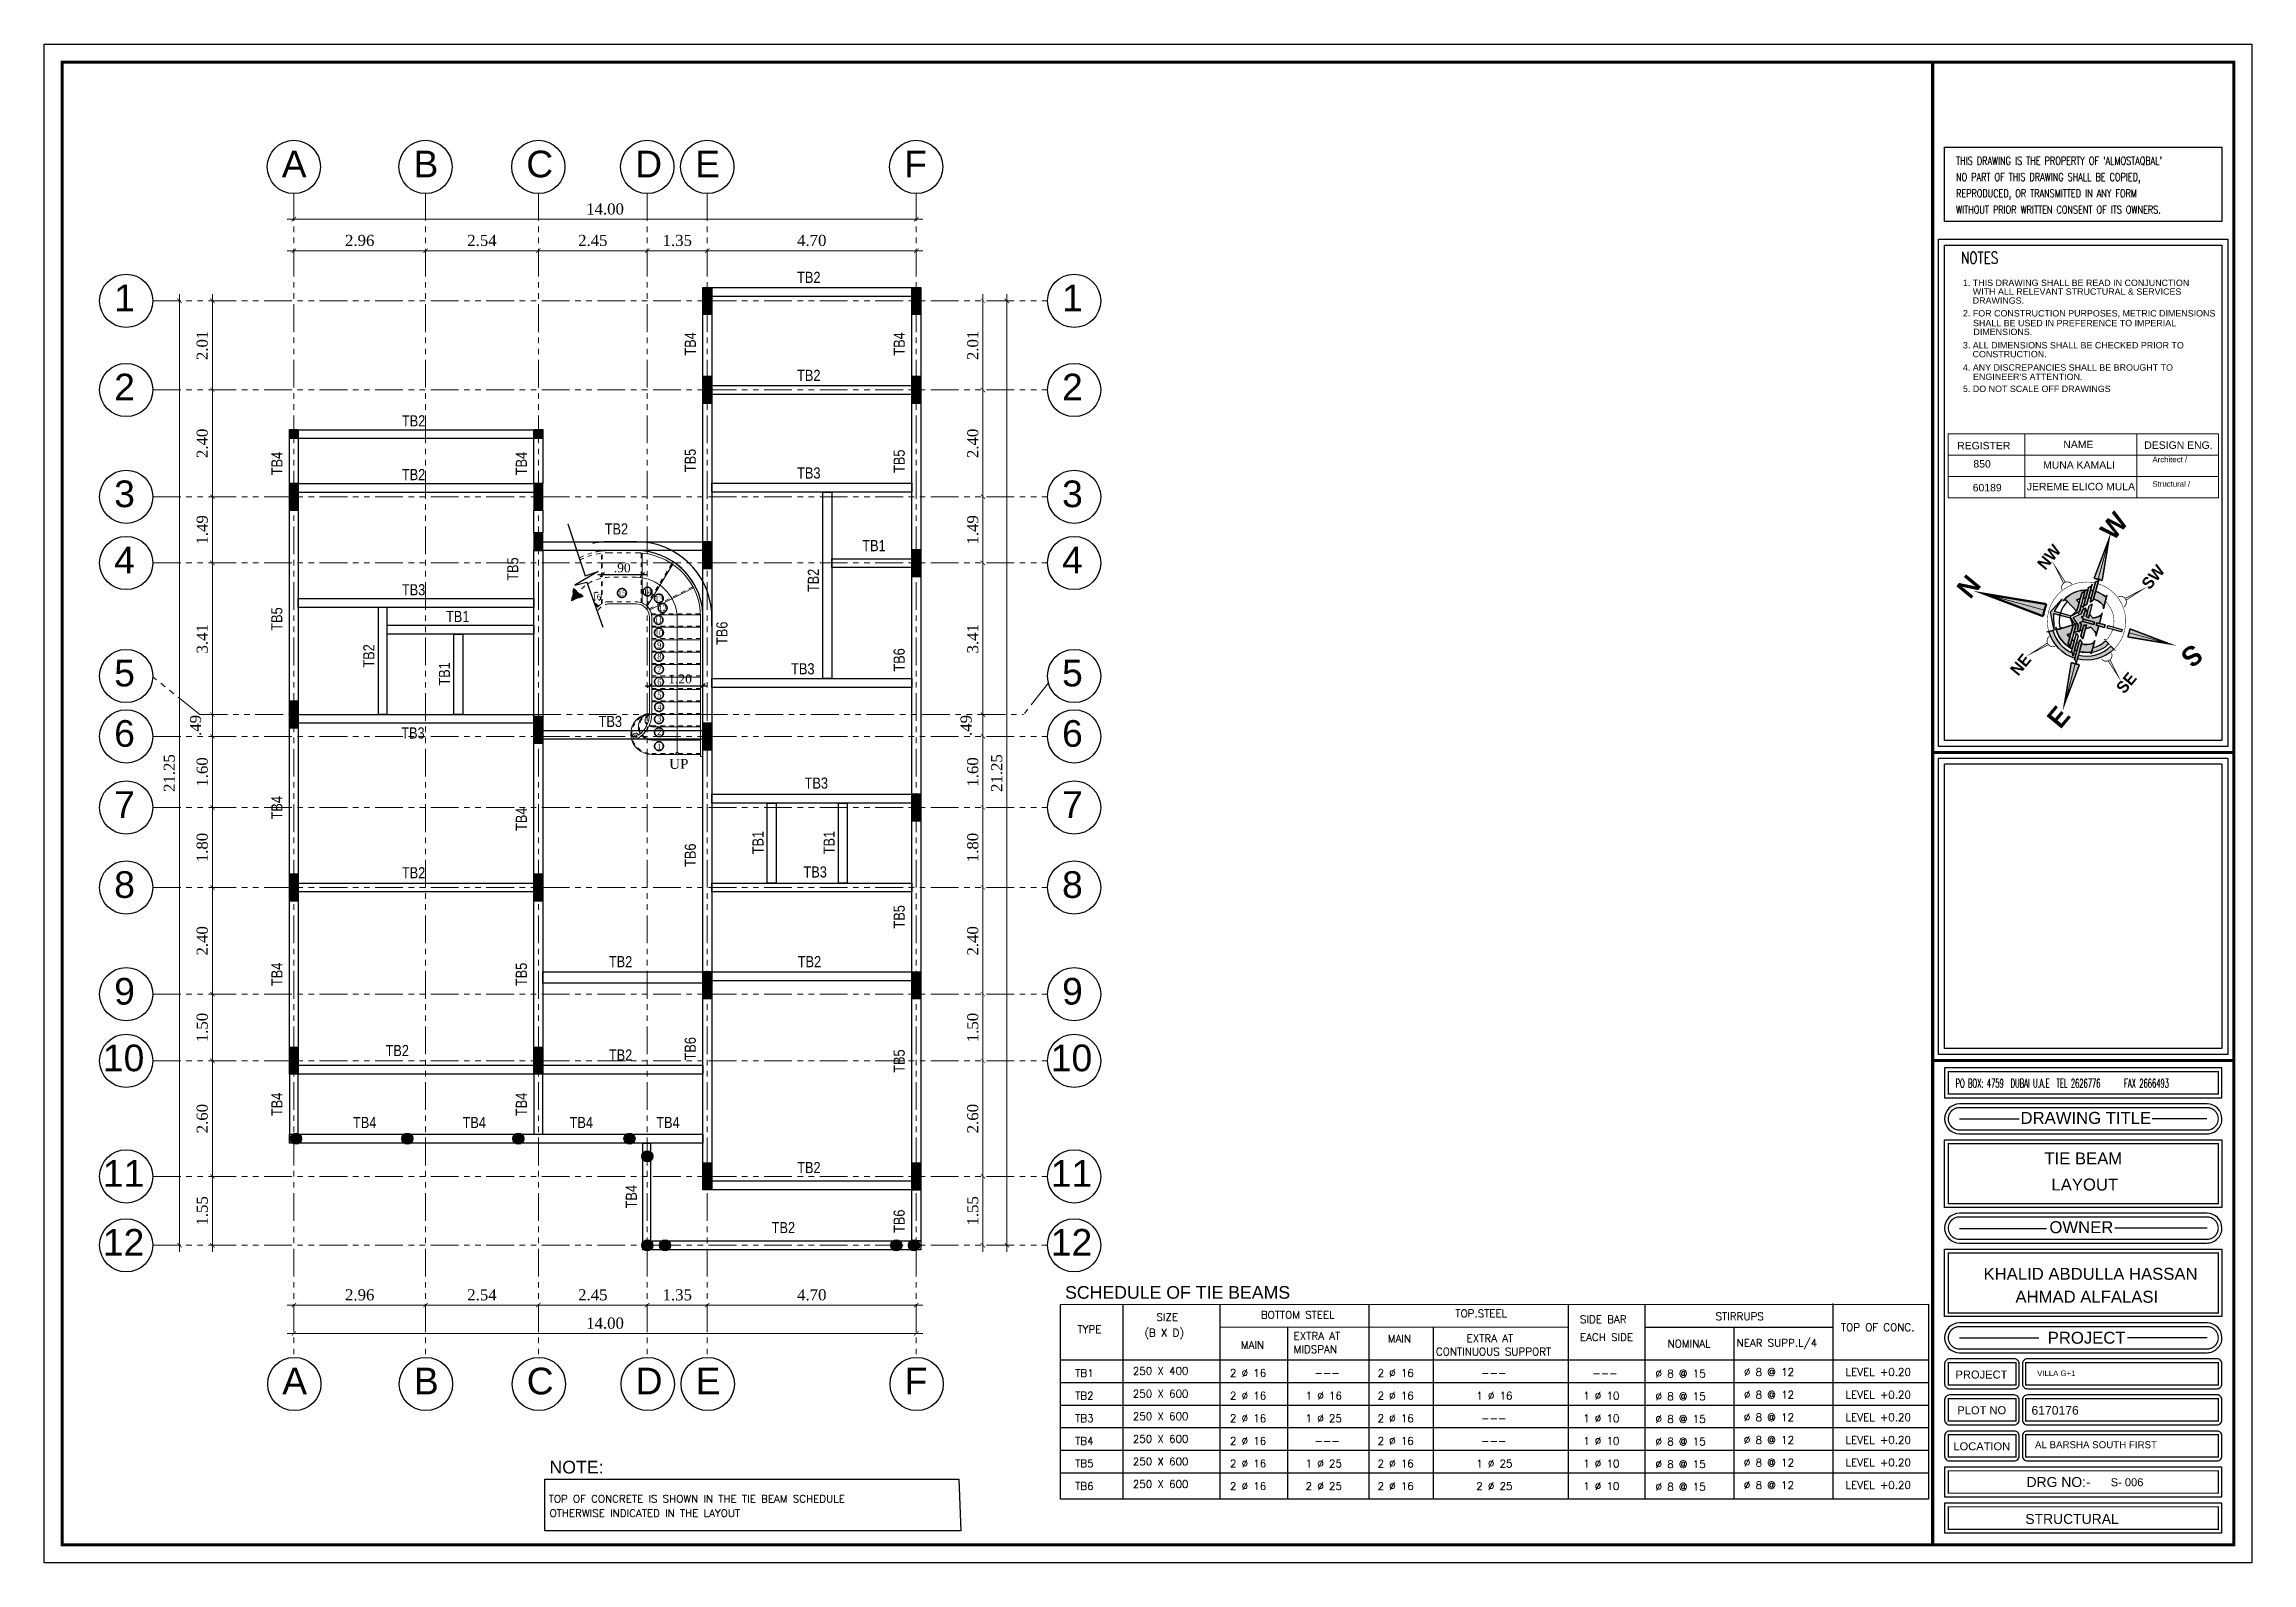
# Model space of a CAD drawing. Header units: metres. Extents: x 503482 to 1007323, y 2781056 to 5562345.
# Drawn here: x 503771.35 to 503821.01, y 2781078.7 to 2781112.87 of the extents above; entities that cross this region are included whole.
import ezdxf

# ---------------------------------------------------------------- set-up
doc = ezdxf.new("R2010")
doc.units = ezdxf.units.M
doc.header["$LTSCALE"] = 10
doc.header["$MEASUREMENT"] = 0
doc.header["$PDMODE"] = 3
for name, pattern in [('1013-Lower$0$CACHE', [0.375, 0.25, -0.125]), ('HIDDEN', [0.375, 0.25, -0.125]), ('PHANTOM2', [1.25, 0.625, -0.125, 0.125, -0.125, 0.125, -0.125])]:
    doc.linetypes.add(name, pattern=pattern)
doc.layers.get('0').update_dxf_attribs({"linetype": 'CONTINUOUS'})
doc.layers.get('DEFPOINTS').update_dxf_attribs({"linetype": 'CONTINUOUS'})
for name, color, linetype, lineweight in [('01 wall', 4, 'CONTINUOUS', 35), ('01_WALLS', 7, 'CONTINUOUS', 25), ('H LINE', 1, 'HIDDEN', 5), ('S-TIE BEAM', 3, 'CONTINUOUS', 25), ('TEXT', 254, 'CONTINUOUS', 13), ('win', 6, 'CONTINUOUS', 15)]:
    doc.layers.add(name, color=color, linetype=linetype, lineweight=lineweight)
for name, color, linetype in [('A-TEXT', 2, 'CONTINUOUS'), ('A-VIEW-LN', 1, 'CONTINUOUS'), ('collumn', 7, 'CONTINUOUS'), ('G-BEAM TEXT', 4, 'CONTINUOUS'), ('G-HATCH-COL-WALL', 171, 'CONTINUOUS'), ('M.TITLE BLOCK', 7, 'CONTINUOUS'), ('S-COL', 6, 'CONTINUOUS'), ('S-COL HATCH', 161, 'CONTINUOUS'), ('SH', 3, 'CONTINUOUS')]:
    doc.layers.add(name, color=color, linetype=linetype)
doc.styles.add('4', font='romab___.ttf')
doc.styles.add('ANWAR', font='arial.ttf')
doc.styles.add('AREAL', font='times.ttf')
doc.styles.add('ARIAL', font='arial.ttf')
doc.styles.add('ARIELNARROW 30', font='ARIALN.TTF', dxfattribs={"height": 0.25})
doc.styles.add('MIC', font='romant.shx', dxfattribs={"width": 0.75})
doc.styles.add('ROMAN', font='romant.shx', dxfattribs={"height": 0.6})
doc.styles.add('ROMANS', font='ROMANS.SHX', dxfattribs={"width": 0.8, "height": 0.25})
doc.styles.add('SANSSERIFBOLD', font='sanss___.ttf', dxfattribs={"height": 18})
doc.styles.add('TT', font='swissek.ttf')
doc.dimstyles.new('ANWER', dxfattribs={"dimtxt": 0.25, "dimasz": 0.1, "dimexe": 0.1, "dimexo": 0.25, "dimgap": 0.1, "dimtad": 1, "dimzin": 7, "dimdsep": 46, "dimtxsty": 'AREAL', "dimblk": 'ARCHTICK', "dimcen": 0.125, "dimdle": 0.15, "dimse1": 1, "dimse2": 1, "dimclrd": 41, "dimclre": 8, "dimclrt": 112, "dimadec": 0, "dimazin": 0, "dimtfac": 1, "dimtmove": 2, "dimatfit": 3, "dimfxl": 1, "dimtolj": 1, "dimtzin": 0, "dimlwd": 0, "dimlwe": 5, "dimarcsym": 0})
doc.dimstyles.new('bdc-1-100-A', dxfattribs={"dimtxt": 0.2, "dimasz": 0.1, "dimexe": 0, "dimexo": 0, "dimgap": 0.05, "dimtad": 1, "dimzin": 7, "dimdsep": 46, "dimtxsty": 'AREAL', "dimblk": 'OBLIQUE', "dimcen": 0.001, "dimdle": 0.1, "dimse1": 1, "dimse2": 1, "dimclrd": 15, "dimclre": 8, "dimclrt": 3, "dimadec": 0, "dimazin": 0, "dimtfac": 1, "dimtix": 1, "dimtmove": 2, "dimatfit": 3, "dimldrblk": 'OBLIQUE', "dimfxl": 0.1, "dimtolj": 1, "dimtzin": 0, "dimlwe": 5, "dimarcsym": 0})

msp = doc.modelspace()

# ---------------------------------------------------------------- texts
at = {"layer": 'G-BEAM TEXT', "color": 4, "ltscale": 0.05, "char_height": 0.25, "attachment_point": 5, "style": 'ARIELNARROW 30'}
for s, insert in [('\\A1;TB2', (503788.55, 2781107.623)), ('\\A1;TB2', (503788.55, 2781105.418)), ('\\A1;TB2', (503779.659, 2781104.395)), ('\\A1;TB2', (503779.659, 2781103.185)), ('\\A1;TB3', (503788.55, 2781103.22)), ('\\A1;TB2', (503784.221, 2781101.963)), ('\\A1;TB1', (503790.016, 2781101.587)), ('\\A1;TB3', (503779.659, 2781100.593)), ('\\A1;TB1', (503780.652, 2781099.993)), ('\\A1;TB3', (503788.415, 2781098.814)), ('\\A1;TB3', (503784.085, 2781097.63)), ('\\A1;TB3', (503779.645, 2781097.371)), ('\\A1;TB3', (503788.719, 2781096.243)), ('\\A1;TB2', (503779.659, 2781094.227)), ('\\A1;TB3', (503788.693, 2781094.243)), ('\\A1;TB2', (503784.315, 2781092.227)), ('\\A1;TB2', (503788.565, 2781092.227)), ('\\A1;TB2', (503779.291, 2781090.227)), ('\\A1;TB2', (503784.315, 2781090.127)), ('\\A1;TB4', (503778.559, 2781088.608)), ('\\A1;TB4', (503781.024, 2781088.608)), ('\\A1;TB4', (503783.432, 2781088.608)), ('\\A1;TB4', (503785.381, 2781088.608)), ('\\A1;TB2', (503788.552, 2781087.593)), ('\\A1;TB2', (503787.977, 2781086.243))]:
    msp.add_mtext(s, dxfattribs=dict(at, insert=insert))
at = {"layer": 'G-BEAM TEXT', "color": 4, "ltscale": 0.05, "char_height": 0.25, "attachment_point": 5, "rotation": 90, "style": 'ARIELNARROW 30'}
for s, insert in [('\\A1;TB4', (503785.884, 2781106.125)), ('\\A1;TB4', (503790.584, 2781106.125)), ('\\A1;TB4', (503776.584, 2781103.435)), ('\\A1;TB4', (503782.084, 2781103.435)), ('\\A1;TB5', (503785.884, 2781103.503)), ('\\A1;TB5', (503790.584, 2781103.485)), ('\\A1;TB5', (503781.892, 2781101.059)), ('\\A1;TB2', (503788.652, 2781100.804)), ('\\A1;TB5', (503776.584, 2781099.936)), ('\\A1;TB6', (503786.597, 2781099.615)), ('\\A1;TB2', (503778.652, 2781099.106)), ('\\A1;TB6', (503790.584, 2781099.016)), ('\\A1;TB1', (503780.352, 2781098.701)), ('\\A1;TB4', (503776.584, 2781095.689)), ('\\A1;TB4', (503782.084, 2781095.431)), ('\\A1;TB1', (503787.406, 2781094.906)), ('\\A1;TB1', (503789.007, 2781094.906)), ('\\A1;TB6', (503785.884, 2781094.622)), ('\\A1;TB5', (503790.584, 2781093.236)), ('\\A1;TB4', (503776.584, 2781091.939)), ('\\A1;TB5', (503782.084, 2781091.939)), ('\\A1;TB6', (503785.884, 2781090.267)), ('\\A1;TB5', (503790.584, 2781089.989)), ('\\A1;TB4', (503776.584, 2781089.014)), ('\\A1;TB4', (503782.084, 2781089.014)), ('\\A1;TB4', (503784.558, 2781086.938)), ('\\A1;TB6', (503790.584, 2781086.386))]:
    msp.add_mtext(s, dxfattribs=dict(at, insert=insert))
at = {"layer": 'M.TITLE BLOCK', "color": 1, "style": 'MIC', "width": 0.75}
for s, p in [("THIS DRAWING IS THE PROPERTY OF 'ALMOSTAQBAL'", (503814.357, 2781110.158)), ("THIS DRAWING IS THE PROPERTY OF 'ALMOSTAQBAL'", (503814.357, 2781110.158)), ('NO PART OF THIS DRAWING SHALL BE COPIED,', (503814.357, 2781109.791)), ('NO PART OF THIS DRAWING SHALL BE COPIED,', (503814.357, 2781109.791)), ('REPRODUCED, OR TRANSMITTED IN ANY FORM', (503814.357, 2781109.424)), ('REPRODUCED, OR TRANSMITTED IN ANY FORM', (503814.357, 2781109.424)), ('WITHOUT PRIOR WRITTEN CONSENT OF ITS OWNERS.', (503814.357, 2781109.058)), ('WITHOUT PRIOR WRITTEN CONSENT OF ITS OWNERS.', (503814.357, 2781109.058))]:
    msp.add_text(s, height=0.1771, dxfattribs=at).set_placement(p)
at = {"layer": 'M.TITLE BLOCK', "color": 253, "linetype": 'Continuous', "ltscale": 24, "style": 'MIC', "width": 0.75}
msp.add_text('NOTES', height=0.2656, dxfattribs=at).set_placement((503814.465, 2781107.932))
msp.add_text('NOTES', height=0.2656, dxfattribs=at).set_placement((503814.465, 2781107.932))
at = {"layer": 'M.TITLE BLOCK', "color": 253, "linetype": 'Continuous', "ltscale": 24, "style": 'SANSSERIFBOLD'}
for s, height, p in [('1. THIS DRAWING SHALL BE READ IN CONJUNCTION', 0.14322, (503814.512, 2781107.429)), ('1. THIS DRAWING SHALL BE READ IN CONJUNCTION', 0.14322, (503814.512, 2781107.429)), ('WITH ALL RELEVANT STRUCTURAL & SERVICES', 0.14322, (503814.734, 2781107.232)), ('WITH ALL RELEVANT STRUCTURAL & SERVICES', 0.14322, (503814.734, 2781107.232)), ('DRAWINGS.', 0.1432, (503814.732, 2781107.031)), ('DRAWINGS.', 0.1432, (503814.732, 2781107.031)), ('2. FOR CONSTRUCTION PURPOSES, METRIC DIMENSIONS', 0.14322, (503814.512, 2781106.743)), ('2. FOR CONSTRUCTION PURPOSES, METRIC DIMENSIONS', 0.14322, (503814.512, 2781106.743)), ('SHALL BE USED IN PREFERENCE TO IMPERIAL ', 0.14322, (503814.739, 2781106.524)), ('SHALL BE USED IN PREFERENCE TO IMPERIAL ', 0.14322, (503814.739, 2781106.524)), ('3. ALL DIMENSIONS SHALL BE CHECKED PRIOR TO', 0.14322, (503814.512, 2781106.024)), ('3. ALL DIMENSIONS SHALL BE CHECKED PRIOR TO', 0.14322, (503814.512, 2781106.024)), ('DIMENSIONS.', 0.14322, (503814.748, 2781106.325)), ('DIMENSIONS.', 0.14322, (503814.748, 2781106.325)), ('4. ANY DISCREPANCIES SHALL BE BROUGHT TO', 0.14322, (503814.512, 2781105.524)), ('4. ANY DISCREPANCIES SHALL BE BROUGHT TO', 0.14322, (503814.512, 2781105.524)), ('CONSTRUCTION.', 0.14322, (503814.729, 2781105.825)), ('CONSTRUCTION.', 0.14322, (503814.729, 2781105.825)), ('5. DO NOT SCALE OFF DRAWINGS', 0.14322, (503814.512, 2781105.044)), ('5. DO NOT SCALE OFF DRAWINGS', 0.14322, (503814.512, 2781105.044)), ("ENGINEER'S ATTENTION.", 0.14322, (503814.739, 2781105.315))]:
    msp.add_text(s, height=height, dxfattribs=at).set_placement(p)
at = {"layer": 'M.TITLE BLOCK', "color": 1, "style": 'SANSSERIFBOLD'}
for s, height, p in [('DRAWING TITLE', 0.26853, (503815.808, 2781088.577)), ('DRAWING TITLE', 0.26853, (503815.808, 2781088.577)), ('TIE BEAM', 0.2685, (503816.344, 2781087.665, -2.345)), ('LAYOUT', 0.2685, (503816.503, 2781087.078, -2.345)), ('OWNER', 0.2685, (503816.457, 2781086.118)), ('OWNER', 0.2685, (503816.457, 2781086.118)), ('KHALID ABDULLA HASSAN', 0.26853, (503814.975, 2781085.069)), ('AHMAD ALFALASI', 0.26853, (503815.693, 2781084.553)), ('PROJECT', 0.2685, (503816.419, 2781083.631)), ('PROJECT', 0.2685, (503816.419, 2781083.631)), ('PROJECT', 0.179, (503814.345, 2781082.847)), ('PROJECT', 0.179, (503814.345, 2781082.847)), ('VILLA G+1', 0.1253, (503816.182, 2781082.902, -0.821)), (' PLOT NO ', 0.179, (503814.317, 2781082.044)), (' PLOT NO ', 0.179, (503814.317, 2781082.044)), ('LOCATION', 0.179, (503814.297, 2781081.233)), ('LOCATION', 0.179, (503814.297, 2781081.233)), ('DRG NO:-', 0.2238, (503815.943, 2781080.407)), ('DRG NO:-', 0.2238, (503815.943, 2781080.407)), ('S- 006', 0.179, (503817.835, 2781080.424, -1.173)), ('STRUCTURAL', 0.2238, (503815.915, 2781079.576))]:
    msp.add_text(s, height=height, dxfattribs=at).set_placement(p)
at = {"layer": 'M.TITLE BLOCK', "color": 1, "lineweight": 5, "style": 'SANSSERIFBOLD'}
for s, height, p in [('6170176', 0.1955, (503816.054, 2781082.034)), ('AL BARSHA SOUTH FIRST', 0.15642, (503816.133, 2781081.28))]:
    msp.add_text(s, height=height, dxfattribs=at).set_placement(p)
at = {"layer": 'SH', "color": 2, "style": 'ROMANS'}
for s, height, p in [('SIZE', 0.1699, (503796.369, 2781084.144)), ('BOTTOM STEEL', 0.16989, (503798.718, 2781084.196)), ('TOP.STEEL', 0.1699, (503803.094, 2781084.227)), ('SIDE BAR', 0.1699, (503805.897, 2781084.095)), ('STIRRUPS', 0.1699, (503808.947, 2781084.16)), ('TYPE', 0.1699, (503794.593, 2781083.87)), ('(B X D)', 0.1699, (503796.101, 2781083.792)), ('MAIN', 0.1699, (503798.267, 2781083.516)), ('EXTRA AT', 0.1699, (503799.456, 2781083.72)), ('MAIN', 0.1699, (503801.573, 2781083.661)), ('EXTRA AT ', 0.1699, (503803.347, 2781083.665)), ('EACH SIDE', 0.1699, (503805.897, 2781083.692)), ('NOMINAL', 0.1699, (503807.868, 2781083.546)), ('NEAR SUPP.L/4', 0.16989, (503809.421, 2781083.565)), ('TOP OF CONC.', 0.16989, (503811.767, 2781083.916)), ('MIDSPAN', 0.1699, (503799.456, 2781083.42)), ('CONTINUOUS SUPPORT', 0.16989, (503802.657, 2781083.368)), ('TB1', 0.1699, (503794.541, 2781082.884)), ('250 X 400', 0.1699, (503795.838, 2781082.932)), ('2 %%C 16', 0.1699, (503798.023, 2781082.886)), ('---', 0.1699, (503799.926, 2781082.885)), ('2 %%C 16', 0.1699, (503801.343, 2781082.885)), ('---', 0.1699, (503803.675, 2781082.885)), ('---', 0.1699, (503806.176, 2781082.883)), (' %%C 8 @ 15', 0.16989, (503807.48, 2781082.873)), (' %%C 8 @ 12', 0.16989, (503809.468, 2781082.909)), ('LEVEL +0.20', 0.16989, (503811.872, 2781082.909)), ('TB2', 0.1699, (503794.541, 2781082.376)), ('250 X 600', 0.1699, (503795.838, 2781082.421)), ('2 %%C 16', 0.1699, (503798.023, 2781082.375)), ('1 %%C 16', 0.1699, (503799.727, 2781082.375)), ('2 %%C 16', 0.1699, (503801.343, 2781082.375)), ('1 %%C 16', 0.1699, (503803.563, 2781082.375)), ('1 %%C 10', 0.1699, (503805.969, 2781082.375)), (' %%C 8 @ 15', 0.16989, (503807.48, 2781082.361)), (' %%C 8 @ 12', 0.16989, (503809.468, 2781082.397)), ('LEVEL +0.20', 0.16989, (503811.872, 2781082.398)), ('TB3', 0.1699, (503794.541, 2781081.868)), ('250 X 600', 0.1699, (503795.838, 2781081.913)), ('2 %%C 16', 0.1699, (503798.023, 2781081.867)), ('1 %%C 25', 0.1699, (503799.727, 2781081.866)), ('2 %%C 16', 0.1699, (503801.343, 2781081.866)), ('---', 0.1699, (503803.675, 2781081.866)), ('1 %%C 10', 0.1699, (503805.969, 2781081.866)), (' %%C 8 @ 15', 0.16989, (503807.48, 2781081.852)), (' %%C 8 @ 12', 0.16989, (503809.467, 2781081.888)), ('LEVEL +0.20', 0.16989, (503811.872, 2781081.89)), ('TB4', 0.1699, (503794.541, 2781081.359)), ('250 X 600', 0.1699, (503795.838, 2781081.404)), ('2 %%C 16', 0.1699, (503798.023, 2781081.358)), ('---', 0.1699, (503799.926, 2781081.357)), ('2 %%C 16', 0.1699, (503801.343, 2781081.358)), ('---', 0.1699, (503803.675, 2781081.357)), ('1 %%C 10', 0.1699, (503805.969, 2781081.358)), (' %%C 8 @ 15', 0.16989, (503807.48, 2781081.344)), (' %%C 8 @ 12', 0.16989, (503809.467, 2781081.38)), ('LEVEL +0.20', 0.16989, (503811.872, 2781081.381)), ('TB5', 0.1699, (503794.541, 2781080.851)), ('250 X 600', 0.1699, (503795.838, 2781080.896)), ('2 %%C 16', 0.1699, (503798.023, 2781080.85)), ('1 %%C 25', 0.1699, (503799.727, 2781080.849)), ('2 %%C 16', 0.1699, (503801.343, 2781080.849)), ('1 %%C 25', 0.1699, (503803.563, 2781080.849)), ('1 %%C 10', 0.1699, (503805.969, 2781080.849)), (' %%C 8 @ 15', 0.16989, (503807.48, 2781080.835)), (' %%C 8 @ 12', 0.16989, (503809.467, 2781080.871)), ('LEVEL +0.20', 0.16989, (503811.872, 2781080.873)), ('TOP OF CONCRETE IS SHOWN IN THE TIE BEAM SCHEDULE', 0.16989, (503782.699, 2781080.055)), ('TB6', 0.1699, (503794.541, 2781080.342)), ('250 X 600', 0.1699, (503795.838, 2781080.387)), ('2 %%C 16', 0.1699, (503798.023, 2781080.341)), ('2 %%C 25', 0.1699, (503799.727, 2781080.341)), ('2 %%C 16', 0.1699, (503801.343, 2781080.341)), ('2 %%C 25', 0.1699, (503803.563, 2781080.341)), ('1 %%C 10', 0.1699, (503805.969, 2781080.341)), (' %%C 8 @ 15', 0.16989, (503807.48, 2781080.327)), (' %%C 8 @ 12', 0.16989, (503809.467, 2781080.363)), ('LEVEL +0.20', 0.16989, (503811.872, 2781080.365)), ('OTHERWISE INDICATED IN THE LAYOUT', 0.16989, (503782.717, 2781079.733))]:
    msp.add_text(s, height=height, rotation=359.999, dxfattribs=at).set_placement(p)
at = {"layer": 'TEXT', "style": 'TT'}
for s, height, p in [('SCHEDULE OF TIE BEAMS ', 0.28484, (503794.314, 2781084.643)), ('NOTE:', 0.2848, (503782.716, 2781080.711))]:
    msp.add_text(s, height=height, dxfattribs=at).set_placement(p)

# ---------------------------------------------------------------- blocks, each defined once
blk = doc.blocks.new('A$C2A1342A5')
at = {"color": 1, "style": 'ROMAN'}
blk.add_text('PO BOX: 4759  DUBAI U.A.E  TEL 2626776   FAX 2666493', height=10, dxfattribs=at).set_placement((-1, 0))
blk = doc.blocks.new('FFFDSEW')
at = {"layer": 'TEXT', "color": 1}
for p, q in [((506281.889, 2818528.979), (506281.889, 2818526.264)), ((506286.624, 2818528.979), (506286.624, 2818526.264)), ((506278.658, 2818528.074), (506290.076, 2818528.074)), ((506278.658, 2818527.169), (506290.076, 2818527.169))]:
    blk.add_line(p, q, dxfattribs=at)
blk.add_lwpolyline([(506278.658, 2818528.979), (506290.076, 2818528.979), (506290.076, 2818526.264), (506278.658, 2818526.264)], close=True, dxfattribs=at)
at = {"layer": 'TEXT', "color": 160, "style": 'ARIAL'}
for s, height, p in [('REGISTER', 0.315, (506279.033, 2818528.319)), ('NAME', 0.315, (506283.518, 2818528.368)), ('DESIGN ENG.', 0.31496, (506286.938, 2818528.339)), ('850', 0.315, (506279.719, 2818527.547)), ('MUNA KAMALI', 0.31496, (506282.662, 2818527.502)), ('Architect /', 0.23622, (506287.28, 2818527.771)), ('60189', 0.315, (506279.69, 2818526.542)), ('JEREME ELICO MULA', 0.31496, (506281.974, 2818526.587)), ('Structural /', 0.23622, (506287.28, 2818526.737))]:
    blk.add_text(s, height=height, dxfattribs=at).set_placement(p)
blk = doc.blocks.new('hhjhj')
at = {"layer": '01_WALLS'}
h = blk.add_hatch(color=153, dxfattribs=at)
h.set_gradient(color1=(92, 145, 230), color2=(37, 105, 177), tint=1)
h.paths.add_polyline_path([(14567.7, 3871), (14567.7, 3864.5, -0.023761), (14570.3, 3864.5), (14570.3, 3871), (14584.9, 3866.7), (14569.2, 3874.6), (14554.1, 3867)])
h.paths.add_polyline_path([(14542.8, 3849.1, -0.262066), (14539, 3846.5), (14561.8, 3846.4), (14567.7, 3853), (14567.7, 3853.5), (14561.5, 3849.1)])
h.paths.add_polyline_path([(14552.4, 3841.2), (14555.2, 3843.8), (14535.7, 3843.8, -0.286116), (14531.5, 3841.2)])
h.paths.add_polyline_path([(14546.8, 3836), (14549.6, 3838.6), (14528.4, 3838.6, -0.286116), (14524.2, 3836)])
h.paths.add_polyline_path([(14565.4, 3836, -0.124615), (14564.5, 3838.6), (14553.4, 3838.6), (14550.7, 3836)])
h.paths.add_polyline_path([(14572, 3843.1, -0.101071), (14573.2, 3841.2), (14581.8, 3841.2), (14579, 3843.8), (14575.2, 3843.8), (14569, 3850.9), (14562.8, 3843.8), (14559, 3843.8), (14556.2, 3841.2), (14564.8, 3841.2, -0.102127), (14566.1, 3843.1), (14567.7, 3840.6), (14567.7, 3829.1), (14570.3, 3829.1), (14570.3, 3840.6)])
h.paths.add_polyline_path([(14573.6, 3838.6, -0.124615), (14572.6, 3836), (14587.3, 3836), (14584.6, 3838.6)])
h.paths.add_polyline_path([(14606.5, 3841.2, -0.286116), (14602.3, 3843.8), (14582.8, 3843.8), (14585.6, 3841.2)])
h.paths.add_polyline_path([(14613.8, 3836, -0.286116), (14609.6, 3838.6), (14588.4, 3838.6), (14591.2, 3836)])
h.paths.add_polyline_path([(14570.3, 3826.5), (14567.7, 3826.5), (14567.7, 3817.9), (14570.3, 3817.9)])
h.paths.add_polyline_path([(14567.7, 3800.3), (14570.3, 3800.3), (14570.3, 3809.4), (14570.3, 3815.2), (14567.7, 3815.2)])
h = blk.add_hatch(color=153, dxfattribs=at)
h.set_gradient(color1=(92, 145, 230), color2=(37, 105, 177), tint=1)
h.paths.add_polyline_path([(14567.7, 3871), (14567.7, 3864.5, -0.023761), (14570.3, 3864.5), (14570.3, 3871), (14584.9, 3866.7), (14569.2, 3874.6), (14554.1, 3867)])
h.paths.add_polyline_path([(14542.8, 3849.1, -0.262066), (14539, 3846.5), (14561.8, 3846.4), (14567.7, 3853), (14567.7, 3853.5), (14561.5, 3849.1)])
h.paths.add_polyline_path([(14552.4, 3841.2), (14555.2, 3843.8), (14535.7, 3843.8, -0.286116), (14531.5, 3841.2)])
h.paths.add_polyline_path([(14546.8, 3836), (14549.6, 3838.6), (14528.4, 3838.6, -0.286116), (14524.2, 3836)])
h.paths.add_polyline_path([(14565.4, 3836, -0.124615), (14564.5, 3838.6), (14553.4, 3838.6), (14550.7, 3836)])
h.paths.add_polyline_path([(14572, 3843.1, -0.101071), (14573.2, 3841.2), (14581.8, 3841.2), (14579, 3843.8), (14575.2, 3843.8), (14569, 3850.9), (14562.8, 3843.8), (14559, 3843.8), (14556.2, 3841.2), (14564.8, 3841.2, -0.102127), (14566.1, 3843.1), (14567.7, 3840.6), (14567.7, 3829.1), (14570.3, 3829.1), (14570.3, 3840.6)])
h.paths.add_polyline_path([(14573.6, 3838.6, -0.124615), (14572.6, 3836), (14587.3, 3836), (14584.6, 3838.6)])
h.paths.add_polyline_path([(14606.5, 3841.2, -0.286116), (14602.3, 3843.8), (14582.8, 3843.8), (14585.6, 3841.2)])
h.paths.add_polyline_path([(14613.8, 3836, -0.286116), (14609.6, 3838.6), (14588.4, 3838.6), (14591.2, 3836)])
h.paths.add_polyline_path([(14570.3, 3826.5), (14567.7, 3826.5), (14567.7, 3817.9), (14570.3, 3817.9)])
h.paths.add_polyline_path([(14567.7, 3800.3), (14570.3, 3800.3), (14570.3, 3809.4), (14570.3, 3815.2), (14567.7, 3815.2)])
h = blk.add_hatch(color=51, dxfattribs=at)
h.set_gradient(color1=(244, 242, 128), color2=(233, 230, 63), tint=1)
h.paths.add_polyline_path([(14587, 3852.2, -0.041979), (14589.3, 3849.1), (14595.2, 3849.1, 0.259096), (14599, 3846.5, 0.204681), (14582.8, 3865.5, -0.442697), (14583.9, 3861.5), (14576, 3849.4), (14576.5, 3849.1), (14585.1, 3849.1)])
h.paths.add_polyline_path([(14599.7, 3843.8, 0.021326), (14599, 3846.4), (14590.6, 3846.4, -0.030454), (14591.6, 3843.8)])
h.paths.add_polyline_path([(14600.4, 3838.6, 0.020699), (14600.1, 3841.2), (14592.2, 3841.2, -0.02878), (14592.5, 3838.6)])
h.paths.add_polyline_path([(14600.4, 3836), (14592.5, 3836, -0.122048), (14589.3, 3825.4, -0.198912), (14585.6, 3823.9), (14599.8, 3823.9, -0.577302), (14598.4, 3825.9, 0.08143)])
h.paths.add_polyline_path([(14581.2, 3823.9, -0.256233), (14576.8, 3826.3), (14573.7, 3831.2), (14576.7, 3836), (14572.6, 3836, 0.124615), (14573.6, 3838.6), (14578.4, 3838.6), (14580, 3841.2), (14573.2, 3841.2, 0.101071), (14572, 3843.1), (14570.3, 3840.6), (14570.3, 3829.1), (14567.7, 3829.1), (14567.7, 3840.6), (14566.1, 3843.1, 0.102127), (14564.8, 3841.2), (14558, 3841.2), (14559.6, 3838.6), (14564.5, 3838.6, 0.124615), (14565.4, 3836), (14561.3, 3836), (14564.3, 3831.2), (14561.2, 3826.3, -0.256233), (14556.8, 3823.9), (14567.7, 3823.9), (14567.7, 3826.5), (14570.3, 3826.5), (14570.3, 3823.9)])
h.paths.add_polyline_path([(14576.2, 3846.4), (14575, 3847.8), (14573.6, 3845.6), (14575.2, 3843.8), (14579, 3843.8), (14580.7, 3842.2), (14583.4, 3846.4)])
h.paths.add_polyline_path([(14551, 3852.2), (14553, 3849.1), (14561.5, 3849.1), (14562, 3849.4), (14554.3, 3861.6, -0.449697), (14555.4, 3865.3, 0.211021), (14539, 3846.5, 0.262066), (14542.8, 3849.1), (14548.7, 3849.1, -0.041897)])
h.paths.add_polyline_path([(14546.4, 3843.8, -0.030549), (14547.4, 3846.5), (14539, 3846.5, 0.022049), (14538.3, 3843.8)])
h.paths.add_polyline_path([(14537.8, 3841.2, 0.021253), (14537.6, 3838.6), (14545.5, 3838.6, -0.02874), (14545.8, 3841.2)])
h.paths.add_polyline_path([(14545.5, 3836), (14537.6, 3836, 0.085165), (14539.8, 3825.7, -0.447729), (14538.4, 3823.9), (14552.4, 3823.9, -0.198912), (14548.7, 3825.4, -0.121853)])
h.paths.add_polyline_path([(14554.6, 3846.4), (14557.3, 3842.2), (14559, 3843.8), (14562.8, 3843.8), (14564.4, 3845.7), (14563, 3847.9), (14561.8, 3846.4)])
h = blk.add_hatch(color=153, dxfattribs=at)
h.set_gradient(color1=(92, 145, 230), color2=(37, 105, 177), tint=1)
h.paths.add_polyline_path([(14576.5, 3849.1), (14576, 3849.4), (14570.3, 3853.5), (14570.3, 3864.5, 0.023761), (14567.7, 3864.5), (14567.7, 3853), (14569, 3854.5), (14576.2, 3846.4), (14583.4, 3846.4), (14599, 3846.4, 0.000195), (14599, 3846.5, -0.259096), (14595.2, 3849.1), (14589.3, 3849.1)])
h = blk.add_hatch(color=153, dxfattribs=at)
h.set_gradient(color1=(92, 145, 230), color2=(37, 105, 177), tint=1)
h.paths.add_polyline_path([(14576.5, 3849.1), (14576, 3849.4), (14570.3, 3853.5), (14570.3, 3864.5, 0.023761), (14567.7, 3864.5), (14567.7, 3853), (14569, 3854.5), (14576.2, 3846.4), (14583.4, 3846.4), (14599, 3846.4, 0.000195), (14599, 3846.5, -0.259096), (14595.2, 3849.1), (14589.3, 3849.1)])
h = blk.add_hatch(color=153, dxfattribs=at)
h.set_gradient(color1=(92, 145, 230), color2=(37, 105, 177), tint=1)
h.paths.add_polyline_path([(14603.7, 3842.1, 0.158286), (14606.5, 3841.2), (14603.9, 3841.2, -0.018728), (14604.1, 3838.6), (14608.3, 3838.6, 0.254419), (14589, 3870.8), (14586.9, 3867.2, -0.226556)])
h.paths.add_polyline_path([(14586.9, 3806.7), (14589, 3803.1, 0.258202), (14608.3, 3836), (14604.1, 3836, -0.257526)])
h.paths.add_polyline_path([(14598.2, 3823.9), (14593.3, 3823.9, -0.119249), (14583, 3813.2), (14585.2, 3809.4, 0.155133)])
at = {"layer": '01_WALLS', "color": 2}
blk.add_line((14570.3, 3840.6), (14567.7, 3840.6), dxfattribs=at)
at = {"layer": '01_WALLS', "color": 253, "const_width": 0.5}
for points in [[(14590.3, 3873, -0.395207), (14587.1, 3872.1, 0.387736), (14535.7, 3858.2, 0.132388), (14529.5, 3838.6), (14537.6, 3838.6, -0.021253), (14537.8, 3841.2), (14531.5, 3841.2, 0.286116), (14535.7, 3843.8), (14538.3, 3843.8, -0.234593), (14555.4, 3865.4, 0.455538), (14554.3, 3861.6), (14554.8, 3860.8, -0.03708), (14558.4, 3862.4, -0.087276), (14567.7, 3864.5), (14567.7, 3871), (14554.1, 3867), (14569.2, 3874.6), (14584.9, 3866.7), (14570.3, 3871), (14570.3, 3864.5, -0.095661), (14580.5, 3862.1, -0.429692), (14581.6, 3858.3), (14584.3, 3862.9, 0.297133), (14582.7, 3865.5, -0.0213), (14585.1, 3864.2)], [(14547.3, 3819.9, -0.045891), (14544.5, 3823.9), (14538.4, 3823.9, 0.447729), (14539.8, 3825.7, -0.085165), (14537.6, 3836), (14529.5, 3836, 0.262554), (14549.4, 3802.7, 0.253777), (14587.1, 3801.9, -0.396007), (14590.3, 3801), (14581.7, 3815.4, -0.340554), (14581.3, 3812.4, -0.105876), (14570.3, 3809.4), (14570.3, 3800.3), (14567.7, 3800.3), (14567.7, 3809.4, -0.220839)]]:
    blk.add_lwpolyline(points, format="xyb", close=True, dxfattribs=at)
at = {"layer": '01_WALLS', "color": 144}
for points in [[(14584.9, 3866.7), (14569.2, 3874.6), (14554.1, 3867), (14567.7, 3871), (14567.7, 3853.5), (14561.5, 3849.1), (14542.8, 3849.1, -0.262066), (14539, 3846.5), (14561.8, 3846.4), (14569, 3854.5), (14576.2, 3846.4), (14599.5, 3846.4, -0.286116), (14595.2, 3849.1), (14576.5, 3849.1), (14570.3, 3853.5), (14570.3, 3871), (14584.9, 3866.7)], [(14584.9, 3866.7), (14569.2, 3874.6), (14554.1, 3867), (14567.7, 3871), (14567.7, 3853.5), (14561.5, 3849.1), (14542.8, 3849.1, -0.262066), (14539, 3846.5), (14561.8, 3846.4), (14569, 3854.5), (14576.2, 3846.4), (14599.5, 3846.4, -0.286116), (14595.2, 3849.1), (14576.5, 3849.1), (14570.3, 3853.5), (14570.3, 3871), (14584.9, 3866.7)], [(14549.6, 3838.6), (14546.8, 3836), (14524.2, 3836, 0.286116), (14528.4, 3838.6, 1.604486), (14528.4, 3838.6), (14549.6, 3838.6)], [(14549.6, 3838.6), (14546.8, 3836), (14524.2, 3836, 0.286116), (14528.4, 3838.6, 1.604486), (14528.4, 3838.6), (14549.6, 3838.6)], [(14535.7, 3843.8), (14555.2, 3843.8), (14552.4, 3841.2), (14531.5, 3841.2, 0.286116), (14535.7, 3843.8, -0.286116)], [(14535.7, 3843.8), (14555.2, 3843.8), (14552.4, 3841.2), (14531.5, 3841.2, 0.286116), (14535.7, 3843.8, -0.286116)], [(14564.5, 3838.6), (14553.4, 3838.6), (14550.7, 3836), (14565.4, 3836, -0.124615), (14564.5, 3838.6, 1.780028)], [(14564.5, 3838.6), (14553.4, 3838.6), (14550.7, 3836), (14565.4, 3836, -0.124615), (14564.5, 3838.6, 1.780028)], [(14581.8, 3841.2), (14579, 3843.8), (14575.2, 3843.8), (14569, 3850.9), (14562.8, 3843.8), (14559, 3843.8), (14556.2, 3841.2), (14564.8, 3841.2, -0.102127), (14566.1, 3843.1), (14567.7, 3840.6), (14567.7, 3829.1), (14570.3, 3829.1), (14570.3, 3840.6), (14572, 3843.1, -0.101071), (14573.2, 3841.2), (14581.8, 3841.2)], [(14581.8, 3841.2), (14579, 3843.8), (14575.2, 3843.8), (14569, 3850.9), (14562.8, 3843.8), (14559, 3843.8), (14556.2, 3841.2), (14564.8, 3841.2, -0.102127), (14566.1, 3843.1), (14567.7, 3840.6), (14567.7, 3829.1), (14570.3, 3829.1), (14570.3, 3840.6), (14572, 3843.1, -0.101071), (14573.2, 3841.2), (14581.8, 3841.2)], [(14573.6, 3838.6), (14584.6, 3838.6), (14587.3, 3836), (14572.6, 3836, 0.124615), (14573.6, 3838.6, -1.780028)], [(14573.6, 3838.6), (14584.6, 3838.6), (14587.3, 3836), (14572.6, 3836, 0.124615), (14573.6, 3838.6, -1.780028)], [(14602.3, 3843.8), (14582.8, 3843.8), (14585.6, 3841.2), (14606.5, 3841.2, -0.286116), (14602.3, 3843.8, 0.286116)], [(14602.3, 3843.8), (14582.8, 3843.8), (14585.6, 3841.2), (14606.5, 3841.2, -0.286116), (14602.3, 3843.8, 0.286116)], [(14588.4, 3838.6), (14591.2, 3836), (14613.8, 3836, -0.286116), (14609.6, 3838.6, -1.604486), (14609.6, 3838.6), (14588.4, 3838.6)], [(14588.4, 3838.6), (14591.2, 3836), (14613.8, 3836, -0.286116), (14609.6, 3838.6, -1.604486), (14609.6, 3838.6), (14588.4, 3838.6)]]:
    blk.add_lwpolyline(points, format="xyb", dxfattribs=at)
at = {"layer": '01_WALLS', "color": 2}
for points in [[(14569.2, 3874.6), (14554.1, 3867), (14567.7, 3871), (14567.7, 3864.5, -0.023761), (14570.3, 3864.5), (14570.3, 3871), (14584.9, 3866.7)], [(14554.3, 3861.6, -0.449697), (14555.4, 3865.3, 0.211021), (14539, 3846.5, 0.262066), (14542.8, 3849.1), (14548.7, 3849.1, -0.041897), (14551, 3852.2), (14553, 3849.1), (14561.5, 3849.1), (14562, 3849.4)], [(14569, 3854.5), (14576.2, 3846.4), (14599, 3846.4, 0.000195), (14599, 3846.5, -0.259096), (14595.2, 3849.1), (14576.5, 3849.1), (14570.3, 3853.5), (14570.3, 3864.5, 0.023761), (14567.7, 3864.5), (14567.7, 3853.5), (14561.5, 3849.1), (14542.8, 3849.1, -0.262066), (14539, 3846.5), (14561.8, 3846.4)], [(14595.2, 3849.1), (14589.3, 3849.1), (14576.5, 3849.1), (14576, 3849.4), (14570.3, 3853.5), (14570.3, 3864.5, 0.023761), (14567.7, 3864.5), (14567.7, 3853.5), (14561.5, 3849.1), (14553, 3849.1), (14542.8, 3849.1, -0.262066), (14539, 3846.5), (14547.4, 3846.5), (14561.8, 3846.4), (14563, 3847.9), (14569, 3854.5), (14576.2, 3846.4), (14583.4, 3846.4), (14599, 3846.4, 0.000195), (14599, 3846.5, -0.259096)], [(14569, 3854.5), (14576.2, 3846.4), (14599, 3846.4, 0.000195), (14599, 3846.5, -0.259096), (14595.2, 3849.1), (14576.5, 3849.1), (14570.3, 3853.5), (14570.3, 3864.5, 0.023761), (14567.7, 3864.5), (14567.7, 3853.5), (14561.5, 3849.1), (14542.8, 3849.1, -0.262066), (14539, 3846.5), (14561.8, 3846.4)], [(14595.2, 3849.1), (14589.3, 3849.1), (14576.5, 3849.1), (14576, 3849.4), (14570.3, 3853.5), (14570.3, 3864.5, 0.023761), (14567.7, 3864.5), (14567.7, 3853.5), (14561.5, 3849.1), (14553, 3849.1), (14542.8, 3849.1, -0.262066), (14539, 3846.5), (14547.4, 3846.5), (14561.8, 3846.4), (14563, 3847.9), (14569, 3854.5), (14576.2, 3846.4), (14583.4, 3846.4), (14599, 3846.4, 0.000195), (14599, 3846.5, -0.259096)], [(14582.8, 3865.5, -0.447266), (14583.8, 3861.4), (14576, 3849.4), (14576.5, 3849.1), (14585.1, 3849.1), (14587, 3852.2, -0.041979), (14589.3, 3849.1), (14595.2, 3849.1, 0.259096), (14599, 3846.5, 0.204681)], [(14589, 3870.8), (14586.9, 3867.2, -0.226556), (14603.7, 3842.1, 0.158286), (14606.5, 3841.2), (14603.9, 3841.2, -0.018728), (14604.1, 3838.6), (14608.3, 3838.6, 0.254419)], [(14549.6, 3838.6), (14528.4, 3838.6, -0.286116), (14524.2, 3836), (14546.8, 3836)], [(14549.6, 3838.6), (14528.4, 3838.6, -0.286116), (14524.2, 3836), (14546.8, 3836)], [(14555.2, 3843.8), (14535.7, 3843.8, -0.286116), (14531.5, 3841.2), (14552.4, 3841.2)], [(14555.2, 3843.8), (14535.7, 3843.8, -0.286116), (14531.5, 3841.2), (14552.4, 3841.2)], [(14545.8, 3841.2), (14537.8, 3841.2, 0.021253), (14537.6, 3838.6), (14545.5, 3838.6, -0.02874)], [(14545.5, 3836), (14537.6, 3836, 0.085165), (14539.8, 3825.7, -0.447729), (14538.4, 3823.9), (14552.4, 3823.9, -0.198912), (14548.7, 3825.4, -0.121853)], [(14547.4, 3846.5), (14539, 3846.5, 0.022049), (14538.3, 3843.8), (14546.4, 3843.8, -0.030549)], [(14564.5, 3838.6), (14553.4, 3838.6), (14550.7, 3836), (14565.4, 3836, -0.124615)], [(14564.5, 3838.6), (14553.4, 3838.6), (14550.7, 3836), (14565.4, 3836, -0.124615)], [(14569, 3850.9), (14562.8, 3843.8), (14559, 3843.8), (14556.2, 3841.2), (14564.8, 3841.2, -0.102127), (14566.1, 3843.1), (14567.7, 3840.6), (14567.7, 3829.1), (14570.3, 3829.1), (14570.3, 3840.6), (14572, 3843.1, -0.101071), (14573.2, 3841.2), (14581.8, 3841.2), (14579, 3843.8), (14575.2, 3843.8)], [(14569, 3850.9), (14562.8, 3843.8), (14559, 3843.8), (14556.2, 3841.2), (14564.8, 3841.2, -0.102127), (14566.1, 3843.1), (14567.7, 3840.6), (14567.7, 3829.1), (14570.3, 3829.1), (14570.3, 3840.6), (14572, 3843.1, -0.101071), (14573.2, 3841.2), (14581.8, 3841.2), (14579, 3843.8), (14575.2, 3843.8)], [(14576.8, 3826.3), (14573.7, 3831.2), (14576.7, 3836), (14572.6, 3836, 0.124615), (14573.6, 3838.6), (14578.4, 3838.6), (14580, 3841.2), (14573.2, 3841.2, 0.101071), (14572, 3843.1), (14570.3, 3840.6), (14570.3, 3829.1), (14567.7, 3829.1), (14567.7, 3840.6), (14566.1, 3843.1, 0.102127), (14564.8, 3841.2), (14558, 3841.2), (14559.6, 3838.6), (14564.5, 3838.6, 0.124615), (14565.4, 3836), (14561.3, 3836), (14564.3, 3831.2), (14561.2, 3826.3, -0.256233), (14556.8, 3823.9), (14567.7, 3823.9), (14567.7, 3826.5), (14570.3, 3826.5), (14570.3, 3823.9), (14581.2, 3823.9, -0.256233)], [(14584.6, 3838.6), (14573.6, 3838.6, -0.124615), (14572.6, 3836), (14587.3, 3836)], [(14584.6, 3838.6), (14573.6, 3838.6, -0.124615), (14572.6, 3836), (14587.3, 3836)], [(14602.3, 3843.8), (14582.8, 3843.8), (14585.6, 3841.2), (14606.5, 3841.2, -0.286116)], [(14602.3, 3843.8), (14582.8, 3843.8), (14585.6, 3841.2), (14606.5, 3841.2, -0.286116)], [(14600.4, 3836), (14592.5, 3836, -0.122048), (14589.3, 3825.4, -0.198912), (14585.6, 3823.9), (14599.6, 3823.9, -0.473477), (14598.3, 3825.7, 0.083144)], [(14608.3, 3836), (14604.1, 3836, -0.257526), (14586.9, 3806.7), (14589, 3803.1, 0.258202)], [(14609.6, 3838.6), (14588.4, 3838.6), (14591.2, 3836), (14613.8, 3836, -0.286116)], [(14609.6, 3838.6), (14588.4, 3838.6), (14591.2, 3836), (14613.8, 3836, -0.286116)], [(14599, 3846.4), (14590.6, 3846.4, -0.030454), (14591.6, 3843.8), (14599.7, 3843.8, 0.021326)], [(14600.1, 3841.2), (14592.2, 3841.2, -0.02878), (14592.5, 3838.6), (14600.4, 3838.6, 0.020699)], [(14598.2, 3823.9), (14593.3, 3823.9, -0.119249), (14583, 3813.2), (14585.2, 3809.4, 0.155133)]]:
    blk.add_lwpolyline(points, format="xyb", close=True, dxfattribs=at)
at = {"layer": '01_WALLS', "color": 4}
for points in [[(14538.3, 3843.8, -0.23416), (14555.4, 3865.3, 0.449697), (14554.3, 3861.6), (14562, 3849.4)], [(14553, 3849.1), (14551, 3852.2, 0.041897), (14548.7, 3849.1)], [(14576, 3849.4), (14583.9, 3861.5, 0.442697), (14582.8, 3865.5)], [(14582.8, 3865.5, -0.204681), (14599, 3846.5, -0.204681)], [(14589.3, 3849.1, 0.041979), (14587, 3852.2), (14585.1, 3849.1)], [(14589, 3870.8), (14586.9, 3867.2, -0.226556), (14603.7, 3842.1, -0.226556)], [(14608.3, 3838.6, 0.254419), (14589, 3870.8)], [(14537.6, 3838.6, -0.021253), (14537.8, 3841.2)], [(14545.5, 3836, 0.121853), (14548.7, 3825.4, 0.198912), (14552.4, 3823.9), (14538.4, 3823.9, 0.447729), (14539.8, 3825.7, -0.085165), (14537.6, 3836)], [(14545.8, 3841.2, 0.02874), (14545.5, 3838.6, 0.02874)], [(14547.4, 3846.5, 0.030549), (14546.4, 3843.8, 0.030549)], [(14576.7, 3836), (14573.7, 3831.2), (14576.8, 3826.3, 0.256233), (14581.2, 3823.9), (14570.3, 3823.9), (14570.3, 3826.5), (14567.7, 3826.5), (14567.7, 3823.9), (14556.8, 3823.9, 0.256233), (14561.2, 3826.3), (14564.3, 3831.2), (14561.3, 3836)], [(14600.4, 3836, -0.083144), (14598.3, 3825.7, 0.473477), (14599.6, 3823.9), (14585.6, 3823.9, 0.198912), (14589.3, 3825.4, 0.122048), (14592.5, 3836)], [(14604.1, 3836, -0.257526), (14586.9, 3806.7), (14589, 3803.1, 0.258202), (14608.3, 3836)], [(14591.6, 3843.8, 0.030454), (14590.6, 3846.4)], [(14592.5, 3838.6, 0.02878), (14592.2, 3841.2)], [(14599, 3846.4, -0.021326), (14599.7, 3843.8)], [(14600.1, 3841.2, -0.020699), (14600.4, 3838.6, -0.020699)], [(14603.9, 3841.2, -0.018728), (14604.1, 3838.6, -0.018728)], [(14598.2, 3823.9), (14593.3, 3823.9, -0.119249), (14583, 3813.2), (14585.2, 3809.4, 0.155133), (14598.2, 3823.9, 1.018988)]]:
    blk.add_lwpolyline(points, format="xyb", dxfattribs=at)
at = {"layer": '01_WALLS', "color": 5}
blk.add_lwpolyline([(14554.8, 3860.8, -0.03708), (14558.4, 3862.4, -0.209155), (14580.5, 3862.1, -0.433515), (14581.6, 3858.3), (14584.3, 3862.9)], format="xyb", dxfattribs=at)
blk.add_lwpolyline([(14585.1, 3864.2), (14590.3, 3873)], dxfattribs=at)
at = {"layer": '01_WALLS', "color": 2}
for points in [[(14564.4, 3845.7), (14563, 3847.9), (14561.8, 3846.4), (14554.6, 3846.4), (14557.3, 3842.2), (14559, 3843.8), (14562.8, 3843.8)], [(14583.4, 3846.4), (14576.2, 3846.4), (14575, 3847.8), (14573.6, 3845.6), (14575.2, 3843.8), (14579, 3843.8), (14580.7, 3842.2)], [(14570.3, 3826.5), (14567.7, 3826.5), (14567.7, 3817.9), (14570.3, 3817.9)], [(14570.3, 3815.2), (14567.7, 3815.2), (14567.7, 3800.3), (14570.3, 3800.3), (14570.3, 3809.4)]]:
    blk.add_lwpolyline(points, close=True, dxfattribs=at)
at = {"layer": '01_WALLS', "color": 4}
for points in [[(14557.3, 3842.2), (14554.6, 3846.4)], [(14559.6, 3838.6), (14558, 3841.2)], [(14563, 3847.9), (14564.4, 3845.7)], [(14566.1, 3843.1), (14567.7, 3840.6), (14567.7, 3829.1), (14570.3, 3829.1), (14570.3, 3840.6), (14572, 3843.1)], [(14573.6, 3845.6), (14575, 3847.8)], [(14580, 3841.2), (14578.4, 3838.6)], [(14583.4, 3846.4), (14580.7, 3842.2)]]:
    blk.add_lwpolyline(points, dxfattribs=at)
at = {"layer": '01_WALLS', "color": 144}
for points in [[(14567.7, 3826.5), (14570.3, 3826.5), (14570.3, 3817.9), (14567.7, 3817.9)], [(14567.7, 3800.3), (14570.3, 3800.3), (14570.3, 3815.2), (14567.7, 3815.2)]]:
    blk.add_lwpolyline(points, close=True, dxfattribs=at)
blk = doc.blocks.new('YRTY')
at = {"layer": '01_WALLS', "lineweight": 5}
h = blk.add_hatch(color=153, dxfattribs=at)
h.set_gradient(color1=(92, 145, 230), color2=(37, 105, 177), tint=1)
h.paths.add_polyline_path([(503232.342, 2781312.337, 0.023837), (503232.259, 2781312.333), (503232.344, 2781313.158)])
h = blk.add_hatch(color=51, dxfattribs=at)
h.set_gradient(color1=(244, 242, 128), color2=(233, 230, 63), tint=1)
h.paths.add_polyline_path([(503232.344, 2781313.158), (503232.424, 2781312.333, 0.023837), (503232.342, 2781312.337)])
h = blk.add_hatch(color=153, dxfattribs=at)
h.set_gradient(color1=(92, 145, 230), color2=(37, 105, 177), tint=1)
h.paths.add_polyline_path([(503231.713, 2781311.711, -0.023837), (503231.716, 2781311.766), (503231.165, 2781311.712)])
h = blk.add_hatch(color=51, dxfattribs=at)
h.set_gradient(color1=(244, 242, 128), color2=(233, 230, 63), tint=1)
h.paths.add_polyline_path([(503231.165, 2781311.712), (503231.715, 2781311.656, -0.023837), (503231.713, 2781311.711)])
h = blk.add_hatch(color=51, dxfattribs=at)
h.set_gradient(color1=(244, 242, 128), color2=(233, 230, 63), tint=1)
h.paths.add_polyline_path([(503233.515, 2781311.707), (503232.965, 2781311.653, 0.023837), (503232.968, 2781311.708)])
h = blk.add_hatch(color=153, dxfattribs=at)
h.set_gradient(color1=(92, 145, 230), color2=(37, 105, 177), tint=1)
h.paths.add_polyline_path([(503232.968, 2781311.708, 0.023837), (503232.966, 2781311.763), (503233.515, 2781311.707)])
h = blk.add_hatch(color=153, dxfattribs=at)
h.set_gradient(color1=(92, 145, 230), color2=(37, 105, 177), tint=1)
h.paths.add_polyline_path([(503232.339, 2781311.082, -0.023837), (503232.284, 2781311.084), (503232.338, 2781310.534)])
h = blk.add_hatch(color=51, dxfattribs=at)
h.set_gradient(color1=(244, 242, 128), color2=(233, 230, 63), tint=1)
h.paths.add_polyline_path([(503232.338, 2781310.534), (503232.394, 2781311.084, -0.023837), (503232.339, 2781311.082)])
at = {"layer": '01_WALLS', "color": 4, "lineweight": 5}
for points, const_width in [([(503232.252, 2781312.333), (503232.344, 2781313.236), (503232.432, 2781312.332, 0.05229), (503232.252, 2781312.333, -3.611598)], 0.0317), ([(503231.997, 2781312.171, -0.03149), (503231.997, 2781312.171, 0.893249), (503231.881, 2781312.055, 0.991143)], 0.0106), ([(503232.687, 2781312.169, 0.03149), (503232.687, 2781312.169, -0.893249), (503232.802, 2781312.053, -0.991143)], 0.0106), ([(503231.716, 2781311.771), (503231.113, 2781311.712), (503231.716, 2781311.651, -0.05229), (503231.716, 2781311.771, 3.611598)], 0.0212), ([(503232.965, 2781311.768), (503233.568, 2781311.707), (503232.965, 2781311.648, 0.05229), (503232.965, 2781311.768, -3.611598)], 0.0212), ([(503231.994, 2781311.249, 0.03149), (503231.994, 2781311.249, -0.893249), (503231.879, 2781311.366, -0.991143)], 0.0106), ([(503232.684, 2781311.248, -0.03149), (503232.684, 2781311.248, 0.893249), (503232.8, 2781311.363, 0.991143)], 0.0106), ([(503232.279, 2781311.085), (503232.338, 2781310.482), (503232.399, 2781311.085, -0.05229), (503232.279, 2781311.085, 3.611598)], 0.0212)]:
    blk.add_lwpolyline(points, format="xyb", dxfattribs=dict(at, const_width=const_width))
at = {"layer": '01_WALLS', "color": 4, "lineweight": 5, "const_width": 0.0106}
for points in [[(503231.878, 2781312.154), (503231.689, 2781312.363), (503231.898, 2781312.174)], [(503232.805, 2781312.152), (503232.995, 2781312.36), (503232.785, 2781312.172)], [(503231.875, 2781311.267), (503231.686, 2781311.058), (503231.896, 2781311.246)], [(503232.803, 2781311.265), (503232.992, 2781311.055), (503232.783, 2781311.244)]]:
    blk.add_lwpolyline(points, dxfattribs=at)
at = {"layer": 'M.TITLE BLOCK', "color": 253, "linetype": 'Continuous', "lineweight": 5, "ltscale": 24}
for p, q in [((503232.342, 2781312.337), (503232.344, 2781313.158)), ((503231.713, 2781311.711), (503231.165, 2781311.712)), ((503232.968, 2781311.708), (503233.515, 2781311.707)), ((503232.339, 2781311.082), (503232.338, 2781310.534))]:
    blk.add_line(p, q, dxfattribs=at)
at = {"layer": '01_WALLS', "color": 4, "lineweight": 5, "xscale": -0.01421344397430682, "yscale": 0.01421344397430687, "zscale": 0.01421344397430687, "rotation": 359.8664692472079}
blk.add_blockref('hhjhj', (503439.292, 2781256.694), dxfattribs=at)
at = {"layer": 'M.TITLE BLOCK', "color": 144, "linetype": 'Continuous', "lineweight": 5, "style": '4'}
for s, rotation, p in [('N', 335.4588, (503232.207, 2781313.403)), ('E', 335.4588, (503230.743, 2781311.672)), ('W', 335.4588, (503233.548, 2781311.634)), ('S', 143.7514, (503232.437, 2781310.163))]:
    blk.add_text(s, height=0.279, rotation=rotation, dxfattribs=at).set_placement(p)
at = {"layer": 'M.TITLE BLOCK', "color": 2, "linetype": 'Continuous', "lineweight": 5, "style": '4'}
for s, p in [('NE', (503231.323, 2781312.454)), ('NW', (503232.889, 2781312.472)), ('SE', (503231.468, 2781310.92)), ('SW', (503233.004, 2781310.955))]:
    blk.add_text(s, height=0.1675, rotation=335.4588, dxfattribs=at).set_placement(p)
blk = doc.blocks.new('_ArchTick')
at = {"color": 0, "linetype": 'ByBlock', "const_width": 0.15}
blk.add_lwpolyline([(-0.5, -0.5), (0.5, 0.5)], dxfattribs=at)
blk = doc.blocks.new('*D743')
at = {"layer": 'DEFPOINTS', "color": 0, "transparency": 16777216}
for p in [(-14.1, 0.618), (-11.138, 0.829), (-11.138, 0.618)]:
    blk.add_point(p, dxfattribs=at)
at = {"layer": 'S-COL', "color": 41, "linetype": 'Continuous', "lineweight": 0, "transparency": 16777216}
blk.add_line((-14.25, 0.829), (-10.988, 0.829), dxfattribs=at)
at = {"layer": 'S-COL', "color": 41, "lineweight": 0, "transparency": 16777216, "xscale": 0.1, "yscale": 0.1, "zscale": 0.1, "rotation": 180}
blk.add_blockref('_ArchTick', (-14.1, 0.829), dxfattribs=at)
at = {"layer": 'S-COL', "color": 41, "lineweight": 0, "transparency": 16777216, "xscale": 0.1, "yscale": 0.1, "zscale": 0.1}
blk.add_blockref('_ArchTick', (-11.138, 0.829), dxfattribs=at)
at = {"layer": 'S-COL', "color": 112, "transparency": 16777216, "insert": (-12.619, 1.057), "char_height": 0.25, "attachment_point": 5, "style": 'AREAL'}
blk.add_mtext('\\A1;2.96', dxfattribs=at)
blk = doc.blocks.new('*D744')
at = {"layer": 'DEFPOINTS', "color": 0, "transparency": 16777216}
for p in [(-11.138, 0.618), (-8.6, 0.829), (-8.6, 0.57)]:
    blk.add_point(p, dxfattribs=at)
at = {"layer": 'S-COL', "color": 41, "linetype": 'Continuous', "lineweight": 0, "transparency": 16777216}
blk.add_line((-11.288, 0.829), (-8.45, 0.829), dxfattribs=at)
at = {"layer": 'S-COL', "color": 41, "lineweight": 0, "transparency": 16777216, "xscale": 0.1, "yscale": 0.1, "zscale": 0.1, "rotation": 180}
blk.add_blockref('_ArchTick', (-11.138, 0.829), dxfattribs=at)
at = {"layer": 'S-COL', "color": 41, "lineweight": 0, "transparency": 16777216, "xscale": 0.1, "yscale": 0.1, "zscale": 0.1}
blk.add_blockref('_ArchTick', (-8.6, 0.829), dxfattribs=at)
at = {"layer": 'S-COL', "color": 112, "transparency": 16777216, "insert": (-9.869, 1.057), "char_height": 0.25, "attachment_point": 5, "style": 'AREAL'}
blk.add_mtext('\\A1;2.54', dxfattribs=at)
blk = doc.blocks.new('*D745')
at = {"layer": 'DEFPOINTS', "color": 0, "transparency": 16777216}
for p in [(-8.6, 0.57), (-6.15, 0.829), (-6.15, 0.57)]:
    blk.add_point(p, dxfattribs=at)
at = {"layer": 'S-COL', "color": 41, "linetype": 'Continuous', "lineweight": 0, "transparency": 16777216}
blk.add_line((-8.75, 0.829), (-6, 0.829), dxfattribs=at)
at = {"layer": 'S-COL', "color": 41, "lineweight": 0, "transparency": 16777216, "xscale": 0.1, "yscale": 0.1, "zscale": 0.1, "rotation": 180}
blk.add_blockref('_ArchTick', (-8.6, 0.829), dxfattribs=at)
at = {"layer": 'S-COL', "color": 41, "lineweight": 0, "transparency": 16777216, "xscale": 0.1, "yscale": 0.1, "zscale": 0.1}
blk.add_blockref('_ArchTick', (-6.15, 0.829), dxfattribs=at)
at = {"layer": 'S-COL', "color": 112, "transparency": 16777216, "insert": (-7.375, 1.057), "char_height": 0.25, "attachment_point": 5, "style": 'AREAL'}
blk.add_mtext('\\A1;2.45', dxfattribs=at)
blk = doc.blocks.new('*D746')
at = {"layer": 'DEFPOINTS', "color": 0, "transparency": 16777216}
for p in [(-6.15, 0.57), (-4.8, 0.829), (-4.8, 0.57)]:
    blk.add_point(p, dxfattribs=at)
at = {"layer": 'S-COL', "color": 41, "linetype": 'Continuous', "lineweight": 0, "transparency": 16777216}
blk.add_line((-6.3, 0.829), (-4.65, 0.829), dxfattribs=at)
at = {"layer": 'S-COL', "color": 41, "lineweight": 0, "transparency": 16777216, "xscale": 0.1, "yscale": 0.1, "zscale": 0.1, "rotation": 180}
blk.add_blockref('_ArchTick', (-6.15, 0.829), dxfattribs=at)
at = {"layer": 'S-COL', "color": 41, "lineweight": 0, "transparency": 16777216, "xscale": 0.1, "yscale": 0.1, "zscale": 0.1}
blk.add_blockref('_ArchTick', (-4.8, 0.829), dxfattribs=at)
at = {"layer": 'S-COL', "color": 112, "transparency": 16777216, "insert": (-5.475, 1.057), "char_height": 0.25, "attachment_point": 5, "style": 'AREAL'}
blk.add_mtext('\\A1;1.35', dxfattribs=at)
blk = doc.blocks.new('*D747')
at = {"layer": 'DEFPOINTS', "color": 0, "transparency": 16777216}
for p in [(-4.8, 0.57), (-0.1, 0.829), (-0.1, 0.57)]:
    blk.add_point(p, dxfattribs=at)
at = {"layer": 'S-COL', "color": 41, "linetype": 'Continuous', "lineweight": 0, "transparency": 16777216}
blk.add_line((-4.95, 0.829), (0.05, 0.829), dxfattribs=at)
at = {"layer": 'S-COL', "color": 41, "lineweight": 0, "transparency": 16777216, "xscale": 0.1, "yscale": 0.1, "zscale": 0.1, "rotation": 180}
blk.add_blockref('_ArchTick', (-4.8, 0.829), dxfattribs=at)
at = {"layer": 'S-COL', "color": 41, "lineweight": 0, "transparency": 16777216, "xscale": 0.1, "yscale": 0.1, "zscale": 0.1}
blk.add_blockref('_ArchTick', (-0.1, 0.829), dxfattribs=at)
at = {"layer": 'S-COL', "color": 112, "transparency": 16777216, "insert": (-2.45, 1.057), "char_height": 0.25, "attachment_point": 5, "style": 'AREAL'}
blk.add_mtext('\\A1;4.70', dxfattribs=at)
blk = doc.blocks.new('*D748')
at = {"layer": 'DEFPOINTS', "color": 0, "ltscale": 0.04, "transparency": 16777216}
for p in [(-0.1, 1.537), (-14.1, 1.163), (-0.1, 1.163)]:
    blk.add_point(p, dxfattribs=at)
at = {"layer": 'S-TIE BEAM', "color": 41, "lineweight": 0, "ltscale": 0.04, "transparency": 16777216}
blk.add_line((-14.25, 1.537), (0.05, 1.537), dxfattribs=at)
at = {"layer": 'S-TIE BEAM', "color": 41, "lineweight": 0, "ltscale": 0.04, "transparency": 16777216, "xscale": 0.1, "yscale": 0.1, "zscale": 0.1, "rotation": 180}
blk.add_blockref('_ArchTick', (-14.1, 1.537), dxfattribs=at)
at = {"layer": 'S-TIE BEAM', "color": 41, "lineweight": 0, "ltscale": 0.04, "transparency": 16777216, "xscale": 0.1, "yscale": 0.1, "zscale": 0.1}
blk.add_blockref('_ArchTick', (-0.1, 1.537), dxfattribs=at)
at = {"layer": 'S-TIE BEAM', "color": 112, "ltscale": 0.04, "transparency": 16777216, "insert": (-7.1, 1.765), "char_height": 0.25, "attachment_point": 5, "style": 'AREAL'}
blk.add_mtext('\\A1;14.00', dxfattribs=at)
blk = doc.blocks.new('*D749')
at = {"layer": 'DEFPOINTS', "color": 0, "ltscale": 0.04, "transparency": 16777216}
for p in [(-15.699, -0.3), (-15.932, -2.305), (-15.699, -2.305)]:
    blk.add_point(p, dxfattribs=at)
at = {"layer": 'S-TIE BEAM', "color": 41, "lineweight": 0, "ltscale": 0.04, "transparency": 16777216}
blk.add_line((-15.932, -0.15), (-15.932, -2.455), dxfattribs=at)
at = {"layer": 'S-TIE BEAM', "color": 41, "lineweight": 0, "ltscale": 0.04, "transparency": 16777216, "xscale": 0.1, "yscale": 0.1, "zscale": 0.1}
for p, rotation in [((-15.932, -0.3), 90), ((-15.932, -2.305), 270)]:
    blk.add_blockref('_ArchTick', p, dxfattribs=dict(at, rotation=rotation))
at = {"layer": 'S-TIE BEAM', "color": 112, "ltscale": 0.04, "transparency": 16777216, "insert": (-16.16, -1.303), "char_height": 0.25, "attachment_point": 5, "rotation": 90, "style": 'AREAL'}
blk.add_mtext('\\A1;2.01', dxfattribs=at)
blk = doc.blocks.new('*D750')
at = {"layer": 'DEFPOINTS', "color": 0, "ltscale": 0.04, "transparency": 16777216}
for p in [(-15.699, -2.305), (-15.932, -4.708), (-15.455, -4.708)]:
    blk.add_point(p, dxfattribs=at)
at = {"layer": 'S-TIE BEAM', "color": 41, "lineweight": 0, "ltscale": 0.04, "transparency": 16777216}
blk.add_line((-15.932, -2.155), (-15.932, -4.858), dxfattribs=at)
at = {"layer": 'S-TIE BEAM', "color": 41, "lineweight": 0, "ltscale": 0.04, "transparency": 16777216, "xscale": 0.1, "yscale": 0.1, "zscale": 0.1}
for p, rotation in [((-15.932, -2.305), 90), ((-15.932, -4.708), 270)]:
    blk.add_blockref('_ArchTick', p, dxfattribs=dict(at, rotation=rotation))
at = {"layer": 'S-TIE BEAM', "color": 112, "ltscale": 0.04, "transparency": 16777216, "insert": (-16.16, -3.507), "char_height": 0.25, "attachment_point": 5, "rotation": 90, "style": 'AREAL'}
blk.add_mtext('\\A1;2.40', dxfattribs=at)
blk = doc.blocks.new('*D751')
at = {"layer": 'DEFPOINTS', "color": 0, "ltscale": 0.04, "transparency": 16777216}
for p in [(-15.455, -4.708), (-15.932, -6.198), (-15.455, -6.198)]:
    blk.add_point(p, dxfattribs=at)
at = {"layer": 'S-TIE BEAM', "color": 41, "lineweight": 0, "ltscale": 0.04, "transparency": 16777216}
blk.add_line((-15.932, -4.558), (-15.932, -6.348), dxfattribs=at)
at = {"layer": 'S-TIE BEAM', "color": 41, "lineweight": 0, "ltscale": 0.04, "transparency": 16777216, "xscale": 0.1, "yscale": 0.1, "zscale": 0.1}
for p, rotation in [((-15.932, -4.708), 90), ((-15.932, -6.198), 270)]:
    blk.add_blockref('_ArchTick', p, dxfattribs=dict(at, rotation=rotation))
at = {"layer": 'S-TIE BEAM', "color": 112, "ltscale": 0.04, "transparency": 16777216, "insert": (-16.16, -5.453), "char_height": 0.25, "attachment_point": 5, "rotation": 90, "style": 'AREAL'}
blk.add_mtext('\\A1;1.49', dxfattribs=at)
blk = doc.blocks.new('*D752')
at = {"layer": 'DEFPOINTS', "color": 0, "ltscale": 0.04, "transparency": 16777216}
for p in [(-15.455, -6.198), (-15.932, -9.609), (-15.157, -9.609)]:
    blk.add_point(p, dxfattribs=at)
at = {"layer": 'S-TIE BEAM', "color": 41, "lineweight": 0, "ltscale": 0.04, "transparency": 16777216}
blk.add_line((-15.932, -6.048), (-15.932, -9.759), dxfattribs=at)
at = {"layer": 'S-TIE BEAM', "color": 41, "lineweight": 0, "ltscale": 0.04, "transparency": 16777216, "xscale": 0.1, "yscale": 0.1, "zscale": 0.1}
for p, rotation in [((-15.932, -6.198), 90), ((-15.932, -9.609), 270)]:
    blk.add_blockref('_ArchTick', p, dxfattribs=dict(at, rotation=rotation))
at = {"layer": 'S-TIE BEAM', "color": 112, "ltscale": 0.04, "transparency": 16777216, "insert": (-16.16, -7.904), "char_height": 0.25, "attachment_point": 5, "rotation": 90, "style": 'AREAL'}
blk.add_mtext('\\A1;3.41', dxfattribs=at)
blk = doc.blocks.new('*D753')
at = {"layer": 'DEFPOINTS', "color": 0, "ltscale": 0.04, "transparency": 16777216}
for p in [(-15.157, -9.609), (-15.932, -10.1), (-15.157, -10.1)]:
    blk.add_point(p, dxfattribs=at)
at = {"layer": 'S-TIE BEAM', "color": 41, "lineweight": 0, "ltscale": 0.04, "transparency": 16777216}
blk.add_line((-15.932, -9.459), (-15.932, -10.25), dxfattribs=at)
at = {"layer": 'S-TIE BEAM', "color": 41, "lineweight": 0, "ltscale": 0.04, "transparency": 16777216, "xscale": 0.1, "yscale": 0.1, "zscale": 0.1}
for p, rotation in [((-15.932, -9.609), 90), ((-15.932, -10.1), 270)]:
    blk.add_blockref('_ArchTick', p, dxfattribs=dict(at, rotation=rotation))
at = {"layer": 'S-TIE BEAM', "color": 112, "ltscale": 0.04, "transparency": 16777216, "insert": (-16.31, -9.854), "char_height": 0.25, "attachment_point": 5, "rotation": 90, "style": 'AREAL'}
blk.add_mtext('\\A1;.49', dxfattribs=at)
blk = doc.blocks.new('*D754')
at = {"layer": 'DEFPOINTS', "color": 0, "ltscale": 0.04, "transparency": 16777216}
for p in [(-15.157, -10.1), (-15.932, -11.7), (-15.157, -11.7)]:
    blk.add_point(p, dxfattribs=at)
at = {"layer": 'S-TIE BEAM', "color": 41, "lineweight": 0, "ltscale": 0.04, "transparency": 16777216}
blk.add_line((-15.932, -9.95), (-15.932, -11.85), dxfattribs=at)
at = {"layer": 'S-TIE BEAM', "color": 41, "lineweight": 0, "ltscale": 0.04, "transparency": 16777216, "xscale": 0.1, "yscale": 0.1, "zscale": 0.1}
for p, rotation in [((-15.932, -10.1), 90), ((-15.932, -11.7), 270)]:
    blk.add_blockref('_ArchTick', p, dxfattribs=dict(at, rotation=rotation))
at = {"layer": 'S-TIE BEAM', "color": 112, "ltscale": 0.04, "transparency": 16777216, "insert": (-16.16, -10.9), "char_height": 0.25, "attachment_point": 5, "rotation": 90, "style": 'AREAL'}
blk.add_mtext('\\A1;1.60', dxfattribs=at)
blk = doc.blocks.new('*D755')
at = {"layer": 'DEFPOINTS', "color": 0, "ltscale": 0.04, "transparency": 16777216}
for p in [(-15.157, -11.7), (-15.932, -13.5), (-15.157, -13.5)]:
    blk.add_point(p, dxfattribs=at)
at = {"layer": 'S-TIE BEAM', "color": 41, "lineweight": 0, "ltscale": 0.04, "transparency": 16777216}
blk.add_line((-15.932, -11.55), (-15.932, -13.65), dxfattribs=at)
at = {"layer": 'S-TIE BEAM', "color": 41, "lineweight": 0, "ltscale": 0.04, "transparency": 16777216, "xscale": 0.1, "yscale": 0.1, "zscale": 0.1}
for p, rotation in [((-15.932, -11.7), 90), ((-15.932, -13.5), 270)]:
    blk.add_blockref('_ArchTick', p, dxfattribs=dict(at, rotation=rotation))
at = {"layer": 'S-TIE BEAM', "color": 112, "ltscale": 0.04, "transparency": 16777216, "insert": (-16.16, -12.6), "char_height": 0.25, "attachment_point": 5, "rotation": 90, "style": 'AREAL'}
blk.add_mtext('\\A1;1.80', dxfattribs=at)
blk = doc.blocks.new('*D756')
at = {"layer": 'DEFPOINTS', "color": 0, "ltscale": 0.04, "transparency": 16777216}
for p in [(-15.157, -13.5), (-15.932, -15.9), (-15.157, -15.9)]:
    blk.add_point(p, dxfattribs=at)
at = {"layer": 'S-TIE BEAM', "color": 41, "lineweight": 0, "ltscale": 0.04, "transparency": 16777216}
blk.add_line((-15.932, -13.35), (-15.932, -16.05), dxfattribs=at)
at = {"layer": 'S-TIE BEAM', "color": 41, "lineweight": 0, "ltscale": 0.04, "transparency": 16777216, "xscale": 0.1, "yscale": 0.1, "zscale": 0.1}
for p, rotation in [((-15.932, -13.5), 90), ((-15.932, -15.9), 270)]:
    blk.add_blockref('_ArchTick', p, dxfattribs=dict(at, rotation=rotation))
at = {"layer": 'S-TIE BEAM', "color": 112, "ltscale": 0.04, "transparency": 16777216, "insert": (-16.16, -14.7), "char_height": 0.25, "attachment_point": 5, "rotation": 90, "style": 'AREAL'}
blk.add_mtext('\\A1;2.40', dxfattribs=at)
blk = doc.blocks.new('*D757')
at = {"layer": 'DEFPOINTS', "color": 0, "ltscale": 0.04, "transparency": 16777216}
for p in [(-15.157, -15.9), (-15.932, -17.4), (-15.157, -17.4)]:
    blk.add_point(p, dxfattribs=at)
at = {"layer": 'S-TIE BEAM', "color": 41, "lineweight": 0, "ltscale": 0.04, "transparency": 16777216}
blk.add_line((-15.932, -15.75), (-15.932, -17.55), dxfattribs=at)
at = {"layer": 'S-TIE BEAM', "color": 41, "lineweight": 0, "ltscale": 0.04, "transparency": 16777216, "xscale": 0.1, "yscale": 0.1, "zscale": 0.1}
for p, rotation in [((-15.932, -15.9), 90), ((-15.932, -17.4), 270)]:
    blk.add_blockref('_ArchTick', p, dxfattribs=dict(at, rotation=rotation))
at = {"layer": 'S-TIE BEAM', "color": 112, "ltscale": 0.04, "transparency": 16777216, "insert": (-16.16, -16.65), "char_height": 0.25, "attachment_point": 5, "rotation": 90, "style": 'AREAL'}
blk.add_mtext('\\A1;1.50', dxfattribs=at)
blk = doc.blocks.new('*D758')
at = {"layer": 'DEFPOINTS', "color": 0, "ltscale": 0.04, "transparency": 16777216}
for p in [(-15.157, -17.4), (-15.932, -20), (-15.157, -20)]:
    blk.add_point(p, dxfattribs=at)
at = {"layer": 'S-TIE BEAM', "color": 41, "lineweight": 0, "ltscale": 0.04, "transparency": 16777216}
blk.add_line((-15.932, -17.25), (-15.932, -20.15), dxfattribs=at)
at = {"layer": 'S-TIE BEAM', "color": 41, "lineweight": 0, "ltscale": 0.04, "transparency": 16777216, "xscale": 0.1, "yscale": 0.1, "zscale": 0.1}
for p, rotation in [((-15.932, -17.4), 90), ((-15.932, -20), 270)]:
    blk.add_blockref('_ArchTick', p, dxfattribs=dict(at, rotation=rotation))
at = {"layer": 'S-TIE BEAM', "color": 112, "ltscale": 0.04, "transparency": 16777216, "insert": (-16.16, -18.7), "char_height": 0.25, "attachment_point": 5, "rotation": 90, "style": 'AREAL'}
blk.add_mtext('\\A1;2.60', dxfattribs=at)
blk = doc.blocks.new('*D759')
at = {"layer": 'DEFPOINTS', "color": 0, "ltscale": 0.04, "transparency": 16777216}
for p in [(-15.157, -20), (-15.932, -21.55), (-15.157, -21.55)]:
    blk.add_point(p, dxfattribs=at)
at = {"layer": 'S-TIE BEAM', "color": 41, "lineweight": 0, "ltscale": 0.04, "transparency": 16777216}
blk.add_line((-15.932, -19.85), (-15.932, -21.7), dxfattribs=at)
at = {"layer": 'S-TIE BEAM', "color": 41, "lineweight": 0, "ltscale": 0.04, "transparency": 16777216, "xscale": 0.1, "yscale": 0.1, "zscale": 0.1}
for p, rotation in [((-15.932, -20), 90), ((-15.932, -21.55), 270)]:
    blk.add_blockref('_ArchTick', p, dxfattribs=dict(at, rotation=rotation))
at = {"layer": 'S-TIE BEAM', "color": 112, "ltscale": 0.04, "transparency": 16777216, "insert": (-16.16, -20.775), "char_height": 0.25, "attachment_point": 5, "rotation": 90, "style": 'AREAL'}
blk.add_mtext('\\A1;1.55', dxfattribs=at)
blk = doc.blocks.new('*D760')
at = {"layer": 'DEFPOINTS', "color": 0, "ltscale": 0.04, "transparency": 16777216}
for p in [(-16.673, -0.3), (-15.09, -0.3), (-16.077, -21.55)]:
    blk.add_point(p, dxfattribs=at)
at = {"layer": 'S-TIE BEAM', "color": 41, "lineweight": 0, "ltscale": 0.04, "transparency": 16777216}
blk.add_line((-16.673, -21.7), (-16.673, -0.15), dxfattribs=at)
at = {"layer": 'S-TIE BEAM', "color": 41, "lineweight": 0, "ltscale": 0.04, "transparency": 16777216, "xscale": 0.1, "yscale": 0.1, "zscale": 0.1}
for p, rotation in [((-16.673, -0.3), 90), ((-16.673, -21.55), 270)]:
    blk.add_blockref('_ArchTick', p, dxfattribs=dict(at, rotation=rotation))
at = {"layer": 'S-TIE BEAM', "color": 112, "ltscale": 0.04, "transparency": 16777216, "insert": (-16.901, -10.925), "char_height": 0.25, "attachment_point": 5, "rotation": 90, "style": 'AREAL'}
blk.add_mtext('\\A1;21.25', dxfattribs=at)
blk = doc.blocks.new('*D761')
at = {"layer": 'DEFPOINTS', "color": 0, "transparency": 16777216}
for p in [(-14.1, -23.106), (-11.138, -22.895), (-11.138, -23.106)]:
    blk.add_point(p, dxfattribs=at)
at = {"layer": 'S-COL', "color": 41, "linetype": 'Continuous', "lineweight": 0, "transparency": 16777216}
blk.add_line((-14.25, -22.895), (-10.988, -22.895), dxfattribs=at)
at = {"layer": 'S-COL', "color": 41, "lineweight": 0, "transparency": 16777216, "xscale": 0.1, "yscale": 0.1, "zscale": 0.1, "rotation": 180}
blk.add_blockref('_ArchTick', (-14.1, -22.895), dxfattribs=at)
at = {"layer": 'S-COL', "color": 41, "lineweight": 0, "transparency": 16777216, "xscale": 0.1, "yscale": 0.1, "zscale": 0.1}
blk.add_blockref('_ArchTick', (-11.138, -22.895), dxfattribs=at)
at = {"layer": 'S-COL', "color": 112, "transparency": 16777216, "insert": (-12.619, -22.667), "char_height": 0.25, "attachment_point": 5, "style": 'AREAL'}
blk.add_mtext('\\A1;2.96', dxfattribs=at)
blk = doc.blocks.new('*D762')
at = {"layer": 'DEFPOINTS', "color": 0, "transparency": 16777216}
for p in [(-11.138, -23.106), (-8.6, -22.895), (-8.6, -23.155)]:
    blk.add_point(p, dxfattribs=at)
at = {"layer": 'S-COL', "color": 41, "linetype": 'Continuous', "lineweight": 0, "transparency": 16777216}
blk.add_line((-11.288, -22.895), (-8.45, -22.895), dxfattribs=at)
at = {"layer": 'S-COL', "color": 41, "lineweight": 0, "transparency": 16777216, "xscale": 0.1, "yscale": 0.1, "zscale": 0.1, "rotation": 180}
blk.add_blockref('_ArchTick', (-11.138, -22.895), dxfattribs=at)
at = {"layer": 'S-COL', "color": 41, "lineweight": 0, "transparency": 16777216, "xscale": 0.1, "yscale": 0.1, "zscale": 0.1}
blk.add_blockref('_ArchTick', (-8.6, -22.895), dxfattribs=at)
at = {"layer": 'S-COL', "color": 112, "transparency": 16777216, "insert": (-9.869, -22.667), "char_height": 0.25, "attachment_point": 5, "style": 'AREAL'}
blk.add_mtext('\\A1;2.54', dxfattribs=at)
blk = doc.blocks.new('*D763')
at = {"layer": 'DEFPOINTS', "color": 0, "transparency": 16777216}
for p in [(-8.6, -23.155), (-6.15, -22.895), (-6.15, -23.155)]:
    blk.add_point(p, dxfattribs=at)
at = {"layer": 'S-COL', "color": 41, "linetype": 'Continuous', "lineweight": 0, "transparency": 16777216}
blk.add_line((-8.75, -22.895), (-6, -22.895), dxfattribs=at)
at = {"layer": 'S-COL', "color": 41, "lineweight": 0, "transparency": 16777216, "xscale": 0.1, "yscale": 0.1, "zscale": 0.1, "rotation": 180}
blk.add_blockref('_ArchTick', (-8.6, -22.895), dxfattribs=at)
at = {"layer": 'S-COL', "color": 41, "lineweight": 0, "transparency": 16777216, "xscale": 0.1, "yscale": 0.1, "zscale": 0.1}
blk.add_blockref('_ArchTick', (-6.15, -22.895), dxfattribs=at)
at = {"layer": 'S-COL', "color": 112, "transparency": 16777216, "insert": (-7.375, -22.667), "char_height": 0.25, "attachment_point": 5, "style": 'AREAL'}
blk.add_mtext('\\A1;2.45', dxfattribs=at)
blk = doc.blocks.new('*D764')
at = {"layer": 'DEFPOINTS', "color": 0, "transparency": 16777216}
for p in [(-6.15, -23.155), (-4.8, -22.895), (-4.8, -23.155)]:
    blk.add_point(p, dxfattribs=at)
at = {"layer": 'S-COL', "color": 41, "linetype": 'Continuous', "lineweight": 0, "transparency": 16777216}
blk.add_line((-6.3, -22.895), (-4.65, -22.895), dxfattribs=at)
at = {"layer": 'S-COL', "color": 41, "lineweight": 0, "transparency": 16777216, "xscale": 0.1, "yscale": 0.1, "zscale": 0.1, "rotation": 180}
blk.add_blockref('_ArchTick', (-6.15, -22.895), dxfattribs=at)
at = {"layer": 'S-COL', "color": 41, "lineweight": 0, "transparency": 16777216, "xscale": 0.1, "yscale": 0.1, "zscale": 0.1}
blk.add_blockref('_ArchTick', (-4.8, -22.895), dxfattribs=at)
at = {"layer": 'S-COL', "color": 112, "transparency": 16777216, "insert": (-5.475, -22.667), "char_height": 0.25, "attachment_point": 5, "style": 'AREAL'}
blk.add_mtext('\\A1;1.35', dxfattribs=at)
blk = doc.blocks.new('*D765')
at = {"layer": 'DEFPOINTS', "color": 0, "transparency": 16777216}
for p in [(-4.8, -23.155), (-0.1, -22.895), (-0.1, -23.155)]:
    blk.add_point(p, dxfattribs=at)
at = {"layer": 'S-COL', "color": 41, "linetype": 'Continuous', "lineweight": 0, "transparency": 16777216}
blk.add_line((-4.95, -22.895), (0.05, -22.895), dxfattribs=at)
at = {"layer": 'S-COL', "color": 41, "lineweight": 0, "transparency": 16777216, "xscale": 0.1, "yscale": 0.1, "zscale": 0.1, "rotation": 180}
blk.add_blockref('_ArchTick', (-4.8, -22.895), dxfattribs=at)
at = {"layer": 'S-COL', "color": 41, "lineweight": 0, "transparency": 16777216, "xscale": 0.1, "yscale": 0.1, "zscale": 0.1}
blk.add_blockref('_ArchTick', (-0.1, -22.895), dxfattribs=at)
at = {"layer": 'S-COL', "color": 112, "transparency": 16777216, "insert": (-2.45, -22.667), "char_height": 0.25, "attachment_point": 5, "style": 'AREAL'}
blk.add_mtext('\\A1;4.70', dxfattribs=at)
blk = doc.blocks.new('*D766')
at = {"layer": 'DEFPOINTS', "color": 0, "ltscale": 0.04, "transparency": 16777216}
for p in [(-0.1, -23.532), (-14.1, -23.906), (-0.1, -23.906)]:
    blk.add_point(p, dxfattribs=at)
at = {"layer": 'S-TIE BEAM', "color": 41, "lineweight": 0, "ltscale": 0.04, "transparency": 16777216}
blk.add_line((-14.25, -23.532), (0.05, -23.532), dxfattribs=at)
at = {"layer": 'S-TIE BEAM', "color": 41, "lineweight": 0, "ltscale": 0.04, "transparency": 16777216, "xscale": 0.1, "yscale": 0.1, "zscale": 0.1, "rotation": 180}
blk.add_blockref('_ArchTick', (-14.1, -23.532), dxfattribs=at)
at = {"layer": 'S-TIE BEAM', "color": 41, "lineweight": 0, "ltscale": 0.04, "transparency": 16777216, "xscale": 0.1, "yscale": 0.1, "zscale": 0.1}
blk.add_blockref('_ArchTick', (-0.1, -23.532), dxfattribs=at)
at = {"layer": 'S-TIE BEAM', "color": 112, "ltscale": 0.04, "transparency": 16777216, "insert": (-7.1, -23.304), "char_height": 0.25, "attachment_point": 5, "style": 'AREAL'}
blk.add_mtext('\\A1;14.00', dxfattribs=at)
blk = doc.blocks.new('*D767')
at = {"layer": 'DEFPOINTS', "color": 0, "ltscale": 0.04, "transparency": 16777216}
for p in [(1.635, -0.3), (1.402, -2.305), (1.635, -2.305)]:
    blk.add_point(p, dxfattribs=at)
at = {"layer": 'S-TIE BEAM', "color": 41, "lineweight": 0, "ltscale": 0.04, "transparency": 16777216}
blk.add_line((1.402, -0.15), (1.402, -2.455), dxfattribs=at)
at = {"layer": 'S-TIE BEAM', "color": 41, "lineweight": 0, "ltscale": 0.04, "transparency": 16777216, "xscale": 0.1, "yscale": 0.1, "zscale": 0.1}
for p, rotation in [((1.402, -0.3), 90), ((1.402, -2.305), 270)]:
    blk.add_blockref('_ArchTick', p, dxfattribs=dict(at, rotation=rotation))
at = {"layer": 'S-TIE BEAM', "color": 112, "ltscale": 0.04, "transparency": 16777216, "insert": (1.174, -1.303), "char_height": 0.25, "attachment_point": 5, "rotation": 90, "style": 'AREAL'}
blk.add_mtext('\\A1;2.01', dxfattribs=at)
blk = doc.blocks.new('*D768')
at = {"layer": 'DEFPOINTS', "color": 0, "ltscale": 0.04, "transparency": 16777216}
for p in [(1.635, -2.305), (1.402, -4.708), (1.879, -4.708)]:
    blk.add_point(p, dxfattribs=at)
at = {"layer": 'S-TIE BEAM', "color": 41, "lineweight": 0, "ltscale": 0.04, "transparency": 16777216}
blk.add_line((1.402, -2.155), (1.402, -4.858), dxfattribs=at)
at = {"layer": 'S-TIE BEAM', "color": 41, "lineweight": 0, "ltscale": 0.04, "transparency": 16777216, "xscale": 0.1, "yscale": 0.1, "zscale": 0.1}
for p, rotation in [((1.402, -2.305), 90), ((1.402, -4.708), 270)]:
    blk.add_blockref('_ArchTick', p, dxfattribs=dict(at, rotation=rotation))
at = {"layer": 'S-TIE BEAM', "color": 112, "ltscale": 0.04, "transparency": 16777216, "insert": (1.174, -3.507), "char_height": 0.25, "attachment_point": 5, "rotation": 90, "style": 'AREAL'}
blk.add_mtext('\\A1;2.40', dxfattribs=at)
blk = doc.blocks.new('*D769')
at = {"layer": 'DEFPOINTS', "color": 0, "ltscale": 0.04, "transparency": 16777216}
for p in [(1.879, -4.708), (1.402, -6.198), (1.879, -6.198)]:
    blk.add_point(p, dxfattribs=at)
at = {"layer": 'S-TIE BEAM', "color": 41, "lineweight": 0, "ltscale": 0.04, "transparency": 16777216}
blk.add_line((1.402, -4.558), (1.402, -6.348), dxfattribs=at)
at = {"layer": 'S-TIE BEAM', "color": 41, "lineweight": 0, "ltscale": 0.04, "transparency": 16777216, "xscale": 0.1, "yscale": 0.1, "zscale": 0.1}
for p, rotation in [((1.402, -4.708), 90), ((1.402, -6.198), 270)]:
    blk.add_blockref('_ArchTick', p, dxfattribs=dict(at, rotation=rotation))
at = {"layer": 'S-TIE BEAM', "color": 112, "ltscale": 0.04, "transparency": 16777216, "insert": (1.174, -5.453), "char_height": 0.25, "attachment_point": 5, "rotation": 90, "style": 'AREAL'}
blk.add_mtext('\\A1;1.49', dxfattribs=at)
blk = doc.blocks.new('*D770')
at = {"layer": 'DEFPOINTS', "color": 0, "ltscale": 0.04, "transparency": 16777216}
for p in [(1.879, -6.198), (1.402, -9.609), (2.176, -9.609)]:
    blk.add_point(p, dxfattribs=at)
at = {"layer": 'S-TIE BEAM', "color": 41, "lineweight": 0, "ltscale": 0.04, "transparency": 16777216}
blk.add_line((1.402, -6.048), (1.402, -9.759), dxfattribs=at)
at = {"layer": 'S-TIE BEAM', "color": 41, "lineweight": 0, "ltscale": 0.04, "transparency": 16777216, "xscale": 0.1, "yscale": 0.1, "zscale": 0.1}
for p, rotation in [((1.402, -6.198), 90), ((1.402, -9.609), 270)]:
    blk.add_blockref('_ArchTick', p, dxfattribs=dict(at, rotation=rotation))
at = {"layer": 'S-TIE BEAM', "color": 112, "ltscale": 0.04, "transparency": 16777216, "insert": (1.174, -7.904), "char_height": 0.25, "attachment_point": 5, "rotation": 90, "style": 'AREAL'}
blk.add_mtext('\\A1;3.41', dxfattribs=at)
blk = doc.blocks.new('*D771')
at = {"layer": 'DEFPOINTS', "color": 0, "ltscale": 0.04, "transparency": 16777216}
for p in [(2.176, -9.609), (1.402, -10.1), (2.078, -10.1)]:
    blk.add_point(p, dxfattribs=at)
at = {"layer": 'S-TIE BEAM', "color": 41, "lineweight": 0, "ltscale": 0.04, "transparency": 16777216}
blk.add_line((1.402, -9.459), (1.402, -10.25), dxfattribs=at)
at = {"layer": 'S-TIE BEAM', "color": 41, "lineweight": 0, "ltscale": 0.04, "transparency": 16777216, "xscale": 0.1, "yscale": 0.1, "zscale": 0.1}
for p, rotation in [((1.402, -9.609), 90), ((1.402, -10.1), 270)]:
    blk.add_blockref('_ArchTick', p, dxfattribs=dict(at, rotation=rotation))
at = {"layer": 'S-TIE BEAM', "color": 112, "ltscale": 0.04, "transparency": 16777216, "insert": (1.024, -9.854), "char_height": 0.25, "attachment_point": 5, "rotation": 90, "style": 'AREAL'}
blk.add_mtext('\\A1;.49', dxfattribs=at)
blk = doc.blocks.new('*D772')
at = {"layer": 'DEFPOINTS', "color": 0, "ltscale": 0.04, "transparency": 16777216}
for p in [(2.078, -10.1), (1.402, -11.7), (2.176, -11.7)]:
    blk.add_point(p, dxfattribs=at)
at = {"layer": 'S-TIE BEAM', "color": 41, "lineweight": 0, "ltscale": 0.04, "transparency": 16777216}
blk.add_line((1.402, -9.95), (1.402, -11.85), dxfattribs=at)
at = {"layer": 'S-TIE BEAM', "color": 41, "lineweight": 0, "ltscale": 0.04, "transparency": 16777216, "xscale": 0.1, "yscale": 0.1, "zscale": 0.1}
for p, rotation in [((1.402, -10.1), 90), ((1.402, -11.7), 270)]:
    blk.add_blockref('_ArchTick', p, dxfattribs=dict(at, rotation=rotation))
at = {"layer": 'S-TIE BEAM', "color": 112, "ltscale": 0.04, "transparency": 16777216, "insert": (1.174, -10.9), "char_height": 0.25, "attachment_point": 5, "rotation": 90, "style": 'AREAL'}
blk.add_mtext('\\A1;1.60', dxfattribs=at)
blk = doc.blocks.new('*D773')
at = {"layer": 'DEFPOINTS', "color": 0, "ltscale": 0.04, "transparency": 16777216}
for p in [(2.176, -11.7), (1.402, -13.5), (2.176, -13.5)]:
    blk.add_point(p, dxfattribs=at)
at = {"layer": 'S-TIE BEAM', "color": 41, "lineweight": 0, "ltscale": 0.04, "transparency": 16777216}
blk.add_line((1.402, -11.55), (1.402, -13.65), dxfattribs=at)
at = {"layer": 'S-TIE BEAM', "color": 41, "lineweight": 0, "ltscale": 0.04, "transparency": 16777216, "xscale": 0.1, "yscale": 0.1, "zscale": 0.1}
for p, rotation in [((1.402, -11.7), 90), ((1.402, -13.5), 270)]:
    blk.add_blockref('_ArchTick', p, dxfattribs=dict(at, rotation=rotation))
at = {"layer": 'S-TIE BEAM', "color": 112, "ltscale": 0.04, "transparency": 16777216, "insert": (1.174, -12.6), "char_height": 0.25, "attachment_point": 5, "rotation": 90, "style": 'AREAL'}
blk.add_mtext('\\A1;1.80', dxfattribs=at)
blk = doc.blocks.new('*D774')
at = {"layer": 'DEFPOINTS', "color": 0, "ltscale": 0.04, "transparency": 16777216}
for p in [(2.176, -13.5), (1.402, -15.9), (2.176, -15.9)]:
    blk.add_point(p, dxfattribs=at)
at = {"layer": 'S-TIE BEAM', "color": 41, "lineweight": 0, "ltscale": 0.04, "transparency": 16777216}
blk.add_line((1.402, -13.35), (1.402, -16.05), dxfattribs=at)
at = {"layer": 'S-TIE BEAM', "color": 41, "lineweight": 0, "ltscale": 0.04, "transparency": 16777216, "xscale": 0.1, "yscale": 0.1, "zscale": 0.1}
for p, rotation in [((1.402, -13.5), 90), ((1.402, -15.9), 270)]:
    blk.add_blockref('_ArchTick', p, dxfattribs=dict(at, rotation=rotation))
at = {"layer": 'S-TIE BEAM', "color": 112, "ltscale": 0.04, "transparency": 16777216, "insert": (1.174, -14.7), "char_height": 0.25, "attachment_point": 5, "rotation": 90, "style": 'AREAL'}
blk.add_mtext('\\A1;2.40', dxfattribs=at)
blk = doc.blocks.new('*D775')
at = {"layer": 'DEFPOINTS', "color": 0, "ltscale": 0.04, "transparency": 16777216}
for p in [(2.176, -15.9), (1.402, -17.4), (2.176, -17.4)]:
    blk.add_point(p, dxfattribs=at)
at = {"layer": 'S-TIE BEAM', "color": 41, "lineweight": 0, "ltscale": 0.04, "transparency": 16777216}
blk.add_line((1.402, -15.75), (1.402, -17.55), dxfattribs=at)
at = {"layer": 'S-TIE BEAM', "color": 41, "lineweight": 0, "ltscale": 0.04, "transparency": 16777216, "xscale": 0.1, "yscale": 0.1, "zscale": 0.1}
for p, rotation in [((1.402, -15.9), 90), ((1.402, -17.4), 270)]:
    blk.add_blockref('_ArchTick', p, dxfattribs=dict(at, rotation=rotation))
at = {"layer": 'S-TIE BEAM', "color": 112, "ltscale": 0.04, "transparency": 16777216, "insert": (1.174, -16.65), "char_height": 0.25, "attachment_point": 5, "rotation": 90, "style": 'AREAL'}
blk.add_mtext('\\A1;1.50', dxfattribs=at)
blk = doc.blocks.new('*D776')
at = {"layer": 'DEFPOINTS', "color": 0, "ltscale": 0.04, "transparency": 16777216}
for p in [(2.176, -17.4), (1.402, -20), (2.176, -20)]:
    blk.add_point(p, dxfattribs=at)
at = {"layer": 'S-TIE BEAM', "color": 41, "lineweight": 0, "ltscale": 0.04, "transparency": 16777216}
blk.add_line((1.402, -17.25), (1.402, -20.15), dxfattribs=at)
at = {"layer": 'S-TIE BEAM', "color": 41, "lineweight": 0, "ltscale": 0.04, "transparency": 16777216, "xscale": 0.1, "yscale": 0.1, "zscale": 0.1}
for p, rotation in [((1.402, -17.4), 90), ((1.402, -20), 270)]:
    blk.add_blockref('_ArchTick', p, dxfattribs=dict(at, rotation=rotation))
at = {"layer": 'S-TIE BEAM', "color": 112, "ltscale": 0.04, "transparency": 16777216, "insert": (1.174, -18.7), "char_height": 0.25, "attachment_point": 5, "rotation": 90, "style": 'AREAL'}
blk.add_mtext('\\A1;2.60', dxfattribs=at)
blk = doc.blocks.new('*D741')
at = {"layer": 'DEFPOINTS', "color": 0, "ltscale": 0.04, "transparency": 16777216}
for p in [(2.176, -20), (1.402, -21.55), (2.176, -21.55)]:
    blk.add_point(p, dxfattribs=at)
at = {"layer": 'S-TIE BEAM', "color": 41, "lineweight": 0, "ltscale": 0.04, "transparency": 16777216}
blk.add_line((1.402, -19.85), (1.402, -21.7), dxfattribs=at)
at = {"layer": 'S-TIE BEAM', "color": 41, "lineweight": 0, "ltscale": 0.04, "transparency": 16777216, "xscale": 0.1, "yscale": 0.1, "zscale": 0.1}
for p, rotation in [((1.402, -20), 90), ((1.402, -21.55), 270)]:
    blk.add_blockref('_ArchTick', p, dxfattribs=dict(at, rotation=rotation))
at = {"layer": 'S-TIE BEAM', "color": 112, "ltscale": 0.04, "transparency": 16777216, "insert": (1.174, -20.775), "char_height": 0.25, "attachment_point": 5, "rotation": 90, "style": 'AREAL'}
blk.add_mtext('\\A1;1.55', dxfattribs=at)
blk = doc.blocks.new('*D742')
at = {"layer": 'DEFPOINTS', "color": 0, "ltscale": 0.04, "transparency": 16777216}
for p in [(1.94, -0.3), (2.244, -0.3), (1.257, -21.55)]:
    blk.add_point(p, dxfattribs=at)
at = {"layer": 'S-TIE BEAM', "color": 41, "lineweight": 0, "ltscale": 0.04, "transparency": 16777216}
blk.add_line((1.94, -21.7), (1.94, -0.15), dxfattribs=at)
at = {"layer": 'S-TIE BEAM', "color": 41, "lineweight": 0, "ltscale": 0.04, "transparency": 16777216, "xscale": 0.1, "yscale": 0.1, "zscale": 0.1}
for p, rotation in [((1.94, -0.3), 90), ((1.94, -21.55), 270)]:
    blk.add_blockref('_ArchTick', p, dxfattribs=dict(at, rotation=rotation))
at = {"layer": 'S-TIE BEAM', "color": 112, "ltscale": 0.04, "transparency": 16777216, "insert": (1.713, -10.925), "char_height": 0.25, "attachment_point": 5, "rotation": 90, "style": 'AREAL'}
blk.add_mtext('\\A1;21.25', dxfattribs=at)
blk = doc.blocks.new('A$Ca7303c29')
at = {"layer": '01_WALLS', "ltscale": 0.04}
h = blk.add_hatch(color=161, dxfattribs=at)
h.dxf.hatch_style = 1
h.paths.add_polyline_path([(9.2, 0.3), (9.4, 0.3), (9.4, -0.3), (9.2, -0.3)])
h = blk.add_hatch(color=161, dxfattribs=at)
h.dxf.hatch_style = 1
h.paths.add_polyline_path([(13.9, -1.705), (14.1, -1.705), (14.1, -2.305), (13.9, -2.305)])
h = blk.add_hatch(color=161, dxfattribs=at)
h.dxf.hatch_style = 1
h.paths.add_polyline_path([(-0.1, -2.898), (0.1, -2.898), (0.1, -3.098), (-0.1, -3.098)])
h = blk.add_hatch(color=161, dxfattribs=at)
h.dxf.hatch_style = 1
h.paths.add_polyline_path([(5.4, -2.898), (5.6, -2.898), (5.6, -3.098), (5.4, -3.098)])
h = blk.add_hatch(color=161, dxfattribs=at)
h.dxf.hatch_style = 1
h.paths.add_polyline_path([(-0.1, -4.108), (0.1, -4.108), (0.1, -4.708), (-0.1, -4.708)])
h = blk.add_hatch(color=161, dxfattribs=at)
h.dxf.hatch_style = 1
h.paths.add_polyline_path([(5.6, -4.108), (5.4, -4.108), (5.4, -4.708), (5.6, -4.708)])
h = blk.add_hatch(color=161, dxfattribs=at)
h.dxf.hatch_style = 1
h.paths.add_polyline_path([(5.6, -5.218), (5.4, -5.218), (5.4, -5.618), (5.6, -5.618)])
h = blk.add_hatch(color=161, dxfattribs=at)
h.dxf.hatch_style = 1
h.paths.add_polyline_path([(9.2, -9.5), (9.4, -9.5), (9.4, -10.1), (9.2, -10.1)])
at = {"layer": 'S-COL HATCH', "ltscale": 0.04}
h = blk.add_hatch(color=161, dxfattribs=at)
h.dxf.hatch_style = 1
h.paths.add_polyline_path([(13.9, 0.3), (14.1, 0.3), (14.1, -0.3), (13.9, -0.3)])
h = blk.add_hatch(color=161, dxfattribs=at)
h.dxf.hatch_style = 1
h.paths.add_polyline_path([(9.2, -1.705), (9.4, -1.705), (9.4, -2.305), (9.2, -2.305)])
h = blk.add_hatch(color=161, dxfattribs=at)
h.dxf.hatch_style = 1
h.paths.add_polyline_path([(9.2, -5.418), (9.4, -5.418), (9.4, -6.018), (9.2, -6.018)])
h = blk.add_hatch(color=161, dxfattribs=at)
h.dxf.hatch_style = 1
h.paths.add_polyline_path([(13.9, -5.602), (14.1, -5.602), (14.1, -6.202), (13.9, -6.202)])
h = blk.add_hatch(color=161, dxfattribs=at)
h.dxf.hatch_style = 1
h.paths.add_polyline_path([(-0.1, -9.009), (0.1, -9.009), (0.1, -9.609), (-0.1, -9.609)])
h = blk.add_hatch(color=161, dxfattribs=at)
h.dxf.hatch_style = 1
h.paths.add_polyline_path([(5.4, -9.35), (5.6, -9.35), (5.6, -9.95), (5.4, -9.95)])
h = blk.add_hatch(color=161, dxfattribs=at)
h.dxf.hatch_style = 1
h.paths.add_polyline_path([(13.9, -11.1), (14.1, -11.1), (14.1, -11.7), (13.9, -11.7)])
h = blk.add_hatch(color=161, dxfattribs=at)
h.dxf.hatch_style = 1
h.paths.add_polyline_path([(-0.1, -12.9), (0.1, -12.9), (0.1, -13.5), (-0.1, -13.5)])
h = blk.add_hatch(color=161, dxfattribs=at)
h.dxf.hatch_style = 1
h.paths.add_polyline_path([(5.4, -12.9), (5.6, -12.9), (5.6, -13.5), (5.4, -13.5)])
h = blk.add_hatch(color=161, dxfattribs=at)
h.dxf.hatch_style = 1
h.paths.add_polyline_path([(9.2, -15.1), (9.4, -15.1), (9.4, -15.7), (9.2, -15.7)])
h = blk.add_hatch(color=161, dxfattribs=at)
h.dxf.hatch_style = 1
h.paths.add_polyline_path([(13.9, -15.1), (14.1, -15.1), (14.1, -15.7), (13.9, -15.7)])
h = blk.add_hatch(color=161, dxfattribs=at)
h.dxf.hatch_style = 1
h.paths.add_polyline_path([(-0.1, -16.8), (0.1, -16.8), (0.1, -17.4), (-0.1, -17.4)])
h = blk.add_hatch(color=161, dxfattribs=at)
h.dxf.hatch_style = 1
h.paths.add_polyline_path([(5.4, -16.8), (5.6, -16.8), (5.6, -17.4), (5.4, -17.4)])
h = blk.add_hatch(color=161, dxfattribs=at)
h.dxf.hatch_style = 1
edge = h.paths.add_edge_path()
edge.add_arc((0.05, -18.85), 0.125, 0, 360)
h = blk.add_hatch(color=161, dxfattribs=at)
h.dxf.hatch_style = 1
edge = h.paths.add_edge_path()
edge.add_arc((2.55, -18.85), 0.125, 0, 360)
h = blk.add_hatch(color=161, dxfattribs=at)
h.dxf.hatch_style = 1
edge = h.paths.add_edge_path()
edge.add_arc((5.05, -18.85), 0.125, 0, 360)
h = blk.add_hatch(color=161, dxfattribs=at)
h.dxf.hatch_style = 1
edge = h.paths.add_edge_path()
edge.add_arc((7.55, -18.85), 0.125, 0, 360)
h = blk.add_hatch(color=161, dxfattribs=at)
h.dxf.hatch_style = 1
edge = h.paths.add_edge_path()
edge.add_arc((7.95, -19.25), 0.125, 0, 360)
h = blk.add_hatch(color=161, dxfattribs=at)
h.dxf.hatch_style = 1
h.paths.add_polyline_path([(9.2, -19.4), (9.4, -19.4), (9.4, -20), (9.2, -20)])
h = blk.add_hatch(color=161, dxfattribs=at)
h.dxf.hatch_style = 1
h.paths.add_polyline_path([(13.9, -19.4), (14.1, -19.4), (14.1, -20), (13.9, -20)])
h = blk.add_hatch(color=161, dxfattribs=at)
h.dxf.hatch_style = 1
edge = h.paths.add_edge_path()
edge.add_arc((7.95, -21.25), 0.125, 0, 360)
h = blk.add_hatch(color=161, dxfattribs=at)
h.dxf.hatch_style = 1
edge = h.paths.add_edge_path()
edge.add_arc((8.35, -21.25), 0.125, 0, 360)
h = blk.add_hatch(color=161, dxfattribs=at)
h.dxf.hatch_style = 1
edge = h.paths.add_edge_path()
edge.add_arc((13.55, -21.25), 0.125, 0, 360)
h = blk.add_hatch(color=161, dxfattribs=at)
h.dxf.hatch_style = 1
edge = h.paths.add_edge_path()
edge.add_arc((13.95, -21.25), 0.125, 0, 360)
at = {"layer": '01_WALLS', "color": 6, "ltscale": 0.04}
for points in [[(-0.1, -2.898), (0.1, -2.898), (0.1, -3.098), (-0.1, -3.098)], [(5.4, -2.898), (5.6, -2.898), (5.6, -3.098), (5.4, -3.098)], [(-0.1, -4.108), (0.1, -4.108), (0.1, -4.708), (-0.1, -4.708)], [(5.6, -4.108), (5.4, -4.108), (5.4, -4.708), (5.6, -4.708)], [(5.6, -5.218), (5.4, -5.218), (5.4, -5.618), (5.6, -5.618)], [(9.2, -9.5), (9.4, -9.5), (9.4, -10.1), (9.2, -10.1)]]:
    blk.add_lwpolyline(points, close=True, dxfattribs=at)
at = {"layer": 'S-COL', "color": 6, "ltscale": 0.04}
for points in [[(9.2, 0.3), (9.4, 0.3), (9.4, -0.3), (9.2, -0.3)], [(13.9, 0.3), (14.1, 0.3), (14.1, -0.3), (13.9, -0.3)], [(9.2, -1.705), (9.4, -1.705), (9.4, -2.305), (9.2, -2.305)], [(9.2, -5.418), (9.4, -5.418), (9.4, -6.018), (9.2, -6.018)], [(13.9, -5.602), (14.1, -5.602), (14.1, -6.202), (13.9, -6.202)], [(-0.1, -9.009), (0.1, -9.009), (0.1, -9.609), (-0.1, -9.609)], [(5.4, -9.35), (5.6, -9.35), (5.6, -9.95), (5.4, -9.95)], [(13.9, -11.1), (14.1, -11.1), (14.1, -11.7), (13.9, -11.7)], [(-0.1, -12.9), (0.1, -12.9), (0.1, -13.5), (-0.1, -13.5)], [(5.4, -12.9), (5.6, -12.9), (5.6, -13.5), (5.4, -13.5)], [(9.2, -15.1), (9.4, -15.1), (9.4, -15.7), (9.2, -15.7)], [(13.9, -15.1), (14.1, -15.1), (14.1, -15.7), (13.9, -15.7)], [(-0.1, -16.8), (0.1, -16.8), (0.1, -17.4), (-0.1, -17.4)], [(5.4, -16.8), (5.6, -16.8), (5.6, -17.4), (5.4, -17.4)], [(9.2, -19.4), (9.4, -19.4), (9.4, -20), (9.2, -20)], [(13.9, -19.4), (14.1, -19.4), (14.1, -20), (13.9, -20)]]:
    blk.add_lwpolyline(points, close=True, dxfattribs=at)
for centre in [(0.05, -18.85), (2.55, -18.85), (5.05, -18.85), (7.55, -18.85), (7.95, -19.25), (7.95, -21.25), (8.35, -21.25), (13.55, -21.25), (13.95, -21.25)]:
    blk.add_circle(centre, 0.125, dxfattribs=at)
at = {"layer": 'S-COL HATCH', "color": 6, "ltscale": 0.04}
blk.add_lwpolyline([(13.9, -1.705), (14.1, -1.705), (14.1, -2.305), (13.9, -2.305)], close=True, dxfattribs=at)
blk = doc.blocks.new('_Oblique')
at = {"color": 0, "linetype": 'ByBlock', "lineweight": -2}
blk.add_line((-0.5, -0.5), (0.5, 0.5), dxfattribs=at)
blk = doc.blocks.new('*D734')
at = {"layer": '01_WALLS', "color": 15, "linetype": 'Continuous', "lineweight": -2, "ltscale": 0.04, "transparency": 16777216}
blk.add_line((503856.456, 2781098.436), (503857.856, 2781098.436), dxfattribs=at)
at = {"layer": 'DEFPOINTS', "color": 0, "ltscale": 0.04, "transparency": 16777216}
for p in [(503856.556, 2781098.436), (503857.756, 2781098.436), (503857.756, 2781098.411)]:
    blk.add_point(p, dxfattribs=at)
at = {"layer": '01_WALLS', "color": 15, "lineweight": -2, "ltscale": 0.04, "transparency": 16777216, "xscale": 0.1, "yscale": 0.1, "zscale": 0.1, "rotation": 180}
blk.add_blockref('_Oblique', (503856.556, 2781098.436), dxfattribs=at)
at = {"layer": '01_WALLS', "color": 15, "lineweight": -2, "ltscale": 0.04, "transparency": 16777216, "xscale": 0.1, "yscale": 0.1, "zscale": 0.1}
blk.add_blockref('_Oblique', (503857.756, 2781098.436), dxfattribs=at)
at = {"layer": '01_WALLS', "color": 3, "lineweight": 5, "ltscale": 0.04, "transparency": 16777216, "insert": (503857.245, 2781098.588), "char_height": 0.2, "attachment_point": 5, "style": 'AREAL'}
blk.add_mtext('\\A1;1.20', dxfattribs=at)
blk = doc.blocks.new('*D735')
at = {"color": 15, "linetype": 'Continuous', "lineweight": -2, "ltscale": 0.04, "transparency": 16777216}
blk.add_line((503856.493, 2781100.933), (503855.393, 2781100.933), dxfattribs=at)
at = {"layer": 'DEFPOINTS', "color": 0, "ltscale": 0.04, "transparency": 16777216}
for p in [(503855.493, 2781100.933), (503855.493, 2781100.859), (503856.393, 2781100.864)]:
    blk.add_point(p, dxfattribs=at)
at = {"color": 15, "lineweight": -2, "ltscale": 0.04, "transparency": 16777216, "xscale": 0.1, "yscale": 0.1, "zscale": 0.1, "rotation": 180}
blk.add_blockref('_Oblique', (503855.493, 2781100.933), dxfattribs=at)
at = {"color": 15, "lineweight": -2, "ltscale": 0.04, "transparency": 16777216, "xscale": 0.1, "yscale": 0.1, "zscale": 0.1}
blk.add_blockref('_Oblique', (503856.393, 2781100.933), dxfattribs=at)
at = {"color": 3, "ltscale": 0.04, "transparency": 16777216, "insert": (503855.943, 2781101.085), "char_height": 0.2, "attachment_point": 5, "style": 'AREAL'}
blk.add_mtext('\\A1;.90', dxfattribs=at)
blk = doc.blocks.new('A$C9677af75')
at = {"color": 252}
for centre in [(-14.1, 2.713, -2.36), (-11.138, 2.713, -2.36), (-8.6, 2.713, -2.36), (-6.15, 2.713, -2.36), (-4.8, 2.713, -2.36), (-0.1, 2.713, -2.36), (-17.871, -0.3), (3.452, -0.3), (-17.871, -2.305), (3.452, -2.305), (-17.871, -4.708), (3.452, -4.708), (-17.871, -6.198), (3.452, -6.198), (-17.871, -8.741), (3.452, -8.741), (-17.871, -10.1), (3.452, -10.1), (-17.871, -11.7), (3.452, -11.7), (-17.871, -13.5), (3.452, -13.5), (-17.871, -15.9), (3.452, -15.9), (-17.871, -17.4), (3.452, -17.4), (-17.871, -20), (3.452, -20), (-17.871, -21.55), (3.452, -21.55), (-14.09, -24.671), (-11.129, -24.671), (-8.59, -24.671), (-6.14, -24.671), (-4.79, -24.671), (-0.09, -24.671)]:
    blk.add_circle(centre, 0.599, dxfattribs=at)
at = {"layer": 'A-VIEW-LN', "color": 252, "linetype": 'PHANTOM2', "lineweight": 5, "ltscale": 0.1}
for p, q in [((-14.1, 2.123), (-14.1, -24.071)), ((-11.138, 2.123), (-11.138, -24.071)), ((-8.6, 2.123), (-8.6, -24.071)), ((-6.15, 2.123), (-6.15, -24.071)), ((-4.8, 2.123), (-4.8, -24.071)), ((-0.1, 2.123), (-0.1, -24.071)), ((-17.271, -0.3), (2.858, -0.3)), ((-17.271, -2.305), (2.858, -2.305)), ((-17.271, -4.708), (2.858, -4.708)), ((-17.271, -6.198), (2.858, -6.198)), ((-16.218, -9.609), (-17.272, -8.76)), ((2.873, -8.896), (2.313, -9.609)), ((-16.218, -9.609), (2.313, -9.609)), ((-17.271, -10.1), (2.858, -10.1)), ((-17.271, -11.7), (2.858, -11.7)), ((-17.271, -13.5), (2.858, -13.5)), ((-17.271, -15.9), (2.858, -15.9)), ((-17.271, -17.4), (2.858, -17.4)), ((-17.271, -20), (2.858, -20)), ((-17.271, -21.55), (2.858, -21.55))]:
    blk.add_line(p, q, dxfattribs=at)
at = {"layer": 'A-TEXT', "style": 'ANWAR'}
for s, p in [('A', (-14.372, 2.479, -2.36)), ('B', (-11.41, 2.479, -2.36)), ('C', (-8.872, 2.479, -2.36)), ('D', (-6.422, 2.479, -2.36)), ('E', (-5.072, 2.479, -2.36)), ('F', (-0.372, 2.479, -2.36)), ('1', (-18.142, -0.533)), ('1', (3.181, -0.533)), ('2', (-18.142, -2.539)), ('2', (3.181, -2.539)), ('3', (-18.142, -4.942)), ('3', (3.181, -4.942)), ('4', (-18.142, -6.432)), ('4', (3.181, -6.432)), ('5', (-18.142, -8.975)), ('5', (3.181, -8.975)), ('6', (-18.142, -10.334)), ('6', (3.181, -10.334)), ('7', (-18.142, -11.934)), ('7', (3.181, -11.934)), ('8', (-18.142, -13.734)), ('8', (3.181, -13.734)), ('9', (-18.142, -16.134)), ('9', (3.181, -16.134)), ('10', (-18.396, -17.634)), ('10', (2.927, -17.634)), ('11', (-18.396, -20.234)), ('11', (2.927, -20.234)), ('12', (-18.396, -21.784)), ('12', (2.927, -21.784)), ('A', (-14.362, -24.904)), ('B', (-11.4, -24.904)), ('C', (-8.862, -24.904)), ('D', (-6.412, -24.904)), ('E', (-5.062, -24.904)), ('F', (-0.362, -24.904))]:
    blk.add_text(s, height=0.6, dxfattribs=at).set_placement(p)
at = {"layer": 'S-COL'}
for base, p1, p2, picture, middle in [((-11.138, 0.829), (-14.1, 0.618), (-11.138, 0.618), '*D743', (-12.619, 1.057)), ((-8.6, 0.829), (-11.138, 0.618), (-8.6, 0.57), '*D744', (-9.869, 1.057)), ((-6.15, 0.829), (-8.6, 0.57), (-6.15, 0.57), '*D745', (-7.375, 1.057)), ((-4.8, 0.829), (-6.15, 0.57), (-4.8, 0.57), '*D746', (-5.475, 1.057)), ((-0.1, 0.829), (-4.8, 0.57), (-0.1, 0.57), '*D747', (-2.45, 1.057)), ((-11.138, -22.895), (-14.1, -23.106), (-11.138, -23.106), '*D761', (-12.619, -22.667)), ((-8.6, -22.895), (-11.138, -23.106), (-8.6, -23.155), '*D762', (-9.869, -22.667)), ((-6.15, -22.895), (-8.6, -23.155), (-6.15, -23.155), '*D763', (-7.375, -22.667)), ((-4.8, -22.895), (-6.15, -23.155), (-4.8, -23.155), '*D764', (-5.475, -22.667)), ((-0.1, -22.895), (-4.8, -23.155), (-0.1, -23.155), '*D765', (-2.45, -22.667))]:
    dim = blk.add_linear_dim(base=base, p1=p1, p2=p2, dimstyle='ANWER', override={"dimfxl": 0.125, "dimfxlon": 1}, dxfattribs=at)
    dim.commit()
    dim.dimension.update_dxf_attribs({"geometry": picture, "text_midpoint": middle})
at = {"layer": 'S-TIE BEAM', "ltscale": 0.04}
for base, p1, p2, picture, middle in [((-0.1, 1.537), (-14.1, 1.163), (-0.1, 1.163), '*D748', (-7.1, 1.765)), ((-0.1, -23.532), (-14.1, -23.906), (-0.1, -23.906), '*D766', (-7.1, -23.304))]:
    dim = blk.add_linear_dim(base=base, p1=p1, p2=p2, dimstyle='ANWER', dxfattribs=at)
    dim.commit()
    dim.dimension.update_dxf_attribs({"geometry": picture, "text_midpoint": middle})
for base, p1, p2, picture, middle in [((-16.673, -0.3), (-16.077, -21.55), (-15.09, -0.3), '*D760', (-16.901, -10.925)), ((-15.9322, -2.3051), (-15.6987, -0.3), (-15.6987, -2.3051), '*D749', (-16.1597, -1.3025)), ((1.4016, -2.3051), (1.6351, -0.3), (1.6351, -2.3051), '*D767', (1.174, -1.3025)), ((1.94, -0.3), (1.257, -21.55), (2.244, -0.3), '*D742', (1.713, -10.925)), ((-15.932, -4.708), (-15.699, -2.305), (-15.455, -4.708), '*D750', (-16.16, -3.507)), ((1.402, -4.708), (1.635, -2.305), (1.879, -4.708), '*D768', (1.174, -3.507)), ((-15.932, -6.198), (-15.455, -4.708), (-15.455, -6.198), '*D751', (-16.16, -5.453)), ((1.402, -6.198), (1.879, -4.708), (1.879, -6.198), '*D769', (1.174, -5.453)), ((-15.932, -9.609), (-15.455, -6.198), (-15.157, -9.609), '*D752', (-16.16, -7.904)), ((1.402, -9.609), (1.879, -6.198), (2.176, -9.609), '*D770', (1.174, -7.904)), ((-15.932, -10.1), (-15.157, -9.609), (-15.157, -10.1), '*D753', (-16.31, -9.854)), ((1.402, -10.1), (2.176, -9.609), (2.078, -10.1), '*D771', (1.024, -9.854)), ((-15.932, -11.7), (-15.157, -10.1), (-15.157, -11.7), '*D754', (-16.16, -10.9)), ((1.402, -11.7), (2.078, -10.1), (2.176, -11.7), '*D772', (1.174, -10.9)), ((-15.932, -13.5), (-15.157, -11.7), (-15.157, -13.5), '*D755', (-16.16, -12.6)), ((1.402, -13.5), (2.176, -11.7), (2.176, -13.5), '*D773', (1.174, -12.6)), ((-15.932, -15.9), (-15.157, -13.5), (-15.157, -15.9), '*D756', (-16.16, -14.7)), ((1.402, -15.9), (2.176, -13.5), (2.176, -15.9), '*D774', (1.174, -14.7)), ((-15.932, -17.4), (-15.157, -15.9), (-15.157, -17.4), '*D757', (-16.16, -16.65)), ((1.402, -17.4), (2.176, -15.9), (2.176, -17.4), '*D775', (1.174, -16.65)), ((-15.932, -20), (-15.157, -17.4), (-15.157, -20), '*D758', (-16.16, -18.7)), ((1.402, -20), (2.176, -17.4), (2.176, -20), '*D776', (1.174, -18.7)), ((-15.932, -21.55), (-15.157, -20), (-15.157, -21.55), '*D759', (-16.16, -20.775)), ((1.402, -21.55), (2.176, -20), (2.176, -21.55), '*D741', (1.174, -20.775))]:
    dim = blk.add_linear_dim(base=base, p1=p1, p2=p2, angle=90, dimstyle='ANWER', dxfattribs=at)
    dim.commit()
    dim.dimension.update_dxf_attribs({"geometry": picture, "text_midpoint": middle})
blk = doc.blocks.new('A$C59899b05')
at = {"layer": '01_WALLS', "linetype": 'HIDDEN', "lineweight": 0, "ltscale": 0.04}
h = blk.add_hatch(color=2, dxfattribs=at)
h.dxf.hatch_style = 1
h.paths.add_polyline_path([(-2.91, 1.607), (-2.689, 1.426), (-2.956, 1.326)])
at = {"layer": '01 wall', "color": 8, "linetype": '1013-Lower$0$CACHE'}
for centre in [(-1.819, 1.503), (-1.245, 1.535), (-0.997, 0.895), (-0.989, 1.381), (-0.904, 1.164), (-0.987, 0.611), (-0.987, 0.334), (-0.987, 0.066), (-0.987, -0.215), (-0.987, -0.496), (-0.987, -0.787), (-0.985, -1.065), (-0.987, -1.337), (-0.987, -1.631), (-0.987, -1.944)]:
    blk.add_circle(centre, 0.0993, dxfattribs=at)
at = {"layer": '01_WALLS', "color": 2, "linetype": 'HIDDEN', "lineweight": 0, "ltscale": 0.04}
for p, q in [((-2.283, 1.256), (-2.283, 2.398)), ((-2.263, 1.267), (-2.263, 2.398)), ((-2.125, 2.457), (-1.5, 2.457)), ((-2.125, 2.407), (-1.5, 2.407)), ((-1.388, 1.289), (-1.388, 2.401)), ((-1.274, 1.225), (-0.697, 2.165)), ((-1.206, 1.147), (-0.222, 1.642)), ((-2.347, 1.205), (-2.453, 1.311)), ((-2.365, 1.187), (-2.434, 1.256)), ((-2.125, 1.307), (-1.5, 1.307)), ((-2.1, 1.257), (-1.5, 1.257)), ((-2.1, 1.257), (-1.5, 1.257)), ((-1.165, 1.037), (-0.055, 1.037)), ((-1.15, 0.757), (-0.05, 0.757)), ((-1.15, 0.477), (-0.05, 0.477)), ((-1.15, 0.197), (-0.05, 0.197)), ((-1.15, -0.083), (-0.05, -0.083)), ((-1.15, -0.363), (-0.05, -0.363)), ((-1.15, -0.643), (-0.05, -0.643)), ((-1.15, -0.923), (-0.05, -0.923)), ((-1.15, -1.208), (-0.05, -1.208))]:
    blk.add_line(p, q, dxfattribs=at)
blk.add_lwpolyline([(-2.91, 1.607), (-2.689, 1.426), (-2.956, 1.326)], close=True, dxfattribs=at)
blk.add_lwpolyline([(-1.5, 1.857), (-2.126, 1.857)], dxfattribs=at)
for points in [[(-1.2, -1.229, 0.964774), (-1.15, -2.108), (-0.05, -2.108)], [(-1.196, -1.229, 0.526886), (-1.389, -1.654, 0.526886)], [(-1.201, -1.238, 0.531343), (-1.242, -1.449)], [(-1.205, -1.47, 0.113448), (-1.15, -1.483), (-0.05, -1.483)], [(-1.15, -1.228, 0.001313), (-1.15, -1.228, 0.001313)], [(-1.15, -1.228, 0.000185), (-1.15, -1.228, 0.000185)], [(-1.361, -1.692, 0.216514), (-1.15, -1.788), (-0.05, -1.788)]]:
    blk.add_lwpolyline(points, format="xyb", dxfattribs=at)
blk.add_circle((-2.386, 1.419), 0.0993, dxfattribs=at)
for centre, radius, start, end in [((-2.1, 0.957), 1.5, 90, 117.0889), ((-2.1, 0.957), 1.45, 90, 117.3957), ((-2.082, 0.913), 0.944, 91.1093, 153.3324), ((-2.1, 0.957), 0.35, 90, 147.504), ((-2.1, 0.957), 0.3, 90, 155.4488), ((-2.1, 0.957), 0.3, 90, 155.4488)]:
    blk.add_arc(centre, radius, start, end, dxfattribs=at)
at = {"layer": 'H LINE', "color": 8, "linetype": '1013-Lower$0$CACHE', "ltscale": 2}
blk.add_line((-2.125, 2.457), (-2.125, 2.457), dxfattribs=at)
blk.add_lwpolyline([(-0.575, -2.108), (-0.575, 0.957)], dxfattribs=at)
blk.add_arc((-1.518, 0.913), 0.944, 2.679, 88.8907, dxfattribs=at)
at = {"layer": 'S-TIE BEAM', "color": 8, "ltscale": 0.04}
blk.add_lwpolyline([(-3.037, 3.062), (-2.649, 1.886), (-2.353, 1.984), (-2.883, 1.677), (-2.607, 1.747), (-2.25, 0.733)], dxfattribs=at)
at = {"layer": 'win', "ltscale": 20}
for p, q in [((-3.178, 2), (-3.178, 2)), ((-1.363, 1.279), (-1.363, 2.401)), ((-1.255, 1.208), (-0.676, 2.152)), ((-1.195, 1.125), (-0.211, 1.62)), ((-1.158, 1.012), (-0.053, 1.012)), ((-1.2, 0.958), (-1.2, -1.216)), ((-1.2, 0.617), (-1.2, -0.265)), ((-1.15, 0.957), (-1.15, -1.208)), ((-1.15, 0.732), (-0.05, 0.732)), ((-1.15, 0.452), (-0.05, 0.452)), ((-1.15, 0.172), (-0.05, 0.172)), ((-1.15, -0.108), (-0.05, -0.108)), ((-1.15, -0.388), (-0.05, -0.388)), ((-1.15, -0.668), (-0.05, -0.668)), ((-1.15, -0.948), (-0.05, -0.948)), ((-1.15, -1.228), (-0.05, -1.228))]:
    blk.add_line(p, q, dxfattribs=at)
blk.add_lwpolyline([(-0.05, 0.957), (-0.05, -2.178), (0, -2.178), (0, 0.957)], dxfattribs=at)
for points in [[(-1.2, -1.209, 0.966948), (-1.15, -2.128), (-0.05, -2.128)], [(-1.2, -1.209, 0.526886), (-1.406, -1.664, 0.531358)], [(-1.2, -1.216, 0.551199), (-1.256, -1.463)], [(-1.15, -1.208, 0.000234), (-1.15, -1.208, 0.000234)], [(-1.376, -1.705, 0.216514), (-1.15, -1.808), (-0.05, -1.808)], [(-1.215, -1.493, 0.112433), (-1.15, -1.508), (-0.05, -1.508)]]:
    blk.add_lwpolyline(points, format="xyb", dxfattribs=at)
for centre, radius in [((-1.51, -1.719), 0.0298), ((-0.575, -2.108), 0.0296)]:
    blk.add_circle(centre, radius, dxfattribs=at)
for centre, radius, start, end in [((-1.5, 0.957), 1.5, 0, 90), ((-1.5, 0.957), 1.45, 84.5586, 90), ((-1.5, 0.957), 1.45, 0, 84.5586), ((-1.5, 0.957), 0.35, 66.8676, 90), ((-1.5, 0.957), 0.3, 0, 90), ((-1.5, 0.957), 0.35, 0, 66.8676), ((-1.812, -1.207), 0.662, 300.0977, 359.9333), ((-1.812, -1.207), 0.612, 306.7019, 359.9333), ((-1.51, -1.719), 0.0673, 18.884, 304.6764)]:
    blk.add_arc(centre, radius, start, end, dxfattribs=at)
at = {"layer": '01_WALLS', "color": 2, "linetype": 'HIDDEN', "lineweight": 0, "ltscale": 0.04, "style": 'AREAL'}
blk.add_text('16', height=0.1254, dxfattribs=at).set_placement((-2.481, 1.352))
at = {"layer": 'TEXT', "color": 1, "lineweight": 25, "style": 'AREAL'}
for s, height, p in [('15', 0.1254, (-1.914, 1.435)), ('14', 0.1254, (-1.34, 1.467)), ('13', 0.1254, (-1.084, 1.314)), ('12', 0.1254, (-1, 1.097)), ('11', 0.1254, (-1.092, 0.827)), ('10', 0.1254, (-1.083, 0.543)), ('9', 0.125, (-1.029, 0.266)), ('8', 0.125, (-1.026, 0.01)), ('6', 0.125, (-1.026, -0.563)), ('7', 0.125, (-1.026, -0.282)), ('5', 0.125, (-1.026, -0.854)), ('4', 0.125, (-1.023, -1.132)), ('3', 0.125, (-1.026, -1.389)), ('2', 0.125, (-1.026, -1.689)), ('1', 0.125, (-1.026, -2.014)), ('UP', 0.224, (-0.757, -2.453))]:
    blk.add_text(s, height=height, dxfattribs=at).set_placement(p)
at = {"color": 3, "ltscale": 0.04}
dim = blk.add_linear_dim(base=(-2.263, 1.914), p1=(-1.363, 1.845), p2=(-2.263, 1.84), dimstyle='bdc-1-100-A', override={"dimfxl": 0.05, "dimfxlon": 1, "dimarcsym": 1}, dxfattribs=at)
dim.commit()
dim.dimension.update_dxf_attribs({"geometry": '*D735', "text_midpoint": (-1.813, 2.066), "insert": (-503857.756, -2781099.019)})
at = {"layer": '01_WALLS', "lineweight": 5, "ltscale": 0.04}
dim = blk.add_linear_dim(base=(0, -0.583), p1=(-1.2, -0.583), p2=(0, -0.608), dimstyle='bdc-1-100-A', override={"dimfxl": 0.125, "dimfxlon": 1, "dimarcsym": 1}, dxfattribs=at)
dim.commit()
dim.dimension.update_dxf_attribs({"geometry": '*D734', "text_midpoint": (-0.511, -0.431), "dimtype": 128, "insert": (-503857.756, -2781099.019)})

# ---------------------------------------------------------------- linework, layer by layer
at = {"layer": '01_WALLS', "color": 2, "ltscale": 0.04}
for points in [[(503786.366, 2781099.779), (503786.366, 2781100.092, 0.39082), (503784.677, 2781101.676), (503783.948, 2781101.672, 0.03852), (503783.689, 2781101.634, 0.03852)], [(503786.166, 2781099.779), (503786.166, 2781100.085, 0.389226), (503784.677, 2781101.476), (503783.956, 2781101.472, 0.03429), (503783.752, 2781101.443, 0.03429)]]:
    msp.add_lwpolyline(points, format="xyb", dxfattribs=at)
at = {"layer": '01_WALLS', "color": 4, "const_width": 0.028}
for points in [[(503820.255, 2781089.753), (503814.183, 2781089.753), (503814.183, 2781089.25), (503820.255, 2781089.25)], [(503820.255, 2781089.753), (503814.183, 2781089.753), (503814.183, 2781089.25), (503820.255, 2781089.25)], [(503814.183, 2781088.131), (503820.255, 2781088.131), (503820.255, 2781086.783), (503814.183, 2781086.783)], [(503814.183, 2781088.131), (503820.255, 2781088.131), (503820.255, 2781086.783), (503814.183, 2781086.783)], [(503814.183, 2781085.672), (503820.255, 2781085.672), (503820.255, 2781084.324), (503814.183, 2781084.324)], [(503814.183, 2781085.672), (503820.255, 2781085.672), (503820.255, 2781084.324), (503814.183, 2781084.324)], [(503815.706, 2781082.701), (503815.706, 2781083.205), (503814.183, 2781083.205), (503814.183, 2781082.701)], [(503815.706, 2781082.701), (503815.706, 2781083.205), (503814.183, 2781083.205), (503814.183, 2781082.701)], [(503815.921, 2781082.701), (503820.255, 2781082.701), (503820.255, 2781083.205), (503815.921, 2781083.205)], [(503815.921, 2781082.701), (503820.255, 2781082.701), (503820.255, 2781083.205), (503815.921, 2781083.205)], [(503815.706, 2781081.89), (503815.706, 2781082.394), (503814.183, 2781082.394), (503814.183, 2781081.89)], [(503815.706, 2781081.89), (503815.706, 2781082.394), (503814.183, 2781082.394), (503814.183, 2781081.89)], [(503815.921, 2781081.89), (503820.255, 2781081.89), (503820.255, 2781082.394), (503815.921, 2781082.394)], [(503815.921, 2781081.89), (503820.255, 2781081.89), (503820.255, 2781082.394), (503815.921, 2781082.394)], [(503815.706, 2781081.079), (503815.706, 2781081.582), (503814.183, 2781081.582), (503814.183, 2781081.079)], [(503815.706, 2781081.079), (503815.706, 2781081.582), (503814.183, 2781081.582), (503814.183, 2781081.079)], [(503815.921, 2781081.079), (503820.255, 2781081.079), (503820.255, 2781081.582), (503815.921, 2781081.582)], [(503815.921, 2781081.079), (503820.255, 2781081.079), (503820.255, 2781081.582), (503815.921, 2781081.582)], [(503820.255, 2781080.771), (503814.183, 2781080.771), (503814.183, 2781080.268), (503820.255, 2781080.268)], [(503820.255, 2781080.771), (503814.183, 2781080.771), (503814.183, 2781080.268), (503820.255, 2781080.268)], [(503820.255, 2781079.96), (503814.183, 2781079.96), (503814.183, 2781079.456), (503820.255, 2781079.456)], [(503820.255, 2781079.96), (503814.183, 2781079.96), (503814.183, 2781079.456), (503820.255, 2781079.456)]]:
    msp.add_lwpolyline(points, close=True, dxfattribs=at)
for points in [[(503820.031, 2781088.942), (503814.407, 2781088.942, 0.888872), (503814.407, 2781088.438), (503820.031, 2781088.438, 0.888872), (503820.031, 2781088.942, -0.888872)], [(503820.031, 2781088.942), (503814.407, 2781088.942, 0.888872), (503814.407, 2781088.438), (503820.031, 2781088.438, 0.888872), (503820.031, 2781088.942, -0.888872)], [(503820.031, 2781086.483), (503814.407, 2781086.483, 0.888872), (503814.407, 2781085.98), (503820.031, 2781085.98, 0.888872), (503820.031, 2781086.483, -0.888872)], [(503820.031, 2781086.483), (503814.407, 2781086.483, 0.888872), (503814.407, 2781085.98), (503820.031, 2781085.98, 0.888872), (503820.031, 2781086.483, -0.888872)], [(503820.031, 2781084.016), (503814.407, 2781084.016, 0.888872), (503814.407, 2781083.512), (503820.031, 2781083.512, 0.888872), (503820.031, 2781084.016, -0.888872)], [(503820.031, 2781084.016), (503814.407, 2781084.016, 0.888872), (503814.407, 2781083.512), (503820.031, 2781083.512, 0.888872), (503820.031, 2781084.016, -0.888872)]]:
    msp.add_lwpolyline(points, format="xyb", dxfattribs=at)
at = {"layer": 'collumn', "color": 1, "ltscale": 24}
msp.add_lwpolyline([(503782.614, 2781080.584), (503791.924, 2781080.584), (503791.973, 2781079.424), (503782.614, 2781079.424)], close=True, dxfattribs=at)
at = {"layer": 'G-HATCH-COL-WALL', "color": 4, "ltscale": 0.05}
msp.add_lwpolyline([(503794.212, 2781084.516), (503813.734, 2781084.52), (503813.734, 2781080.132), (503794.212, 2781080.132)], close=True, dxfattribs=at)
at = {"layer": 'M.TITLE BLOCK', "color": 253, "linetype": 'Continuous', "ltscale": 24}
for p, q in [((503814.435, 2781088.69), (503815.775, 2781088.69)), ((503814.435, 2781088.69), (503815.775, 2781088.69)), ((503820.002, 2781088.69), (503818.768, 2781088.69)), ((503820.002, 2781088.69), (503818.768, 2781088.69)), ((503816.392, 2781086.212), (503814.436, 2781086.212)), ((503816.392, 2781086.212), (503814.436, 2781086.212)), ((503820.003, 2781086.231), (503817.928, 2781086.231)), ((503820.003, 2781086.231), (503817.928, 2781086.231)), ((503814.435, 2781083.764), (503816.223, 2781083.764)), ((503814.435, 2781083.764), (503816.223, 2781083.764)), ((503820.003, 2781083.764), (503818.215, 2781083.764)), ((503820.003, 2781083.764), (503818.215, 2781083.764))]:
    msp.add_line(p, q, dxfattribs=at)
for points in [[(503771.349, 2781112.871), (503821.011, 2781112.871), (503821.011, 2781078.7), (503771.349, 2781078.7)], [(503771.349, 2781112.871), (503821.011, 2781112.871), (503821.011, 2781078.7), (503771.349, 2781078.7)], [(503820.339, 2781108.884), (503814.099, 2781108.884), (503814.099, 2781110.549), (503820.339, 2781110.549), (503820.339, 2781108.884)], [(503820.339, 2781108.884), (503814.099, 2781108.884), (503814.099, 2781110.549), (503820.339, 2781110.549), (503820.339, 2781108.884)], [(503820.339, 2781089.837), (503814.099, 2781089.837), (503814.099, 2781089.166), (503820.339, 2781089.166)], [(503820.339, 2781089.837), (503814.099, 2781089.837), (503814.099, 2781089.166), (503820.339, 2781089.166)], [(503814.099, 2781088.215), (503820.339, 2781088.215), (503820.339, 2781086.699), (503814.099, 2781086.699)], [(503814.099, 2781088.215), (503820.339, 2781088.215), (503820.339, 2781086.699), (503814.099, 2781086.699)], [(503814.099, 2781085.756), (503820.339, 2781085.756), (503820.339, 2781084.24), (503814.099, 2781084.24)], [(503814.099, 2781085.756), (503820.339, 2781085.756), (503820.339, 2781084.24), (503814.099, 2781084.24)], [(503820.339, 2781080.855), (503814.099, 2781080.855), (503814.099, 2781080.184), (503820.339, 2781080.184)], [(503820.339, 2781080.855), (503814.099, 2781080.855), (503814.099, 2781080.184), (503820.339, 2781080.184)], [(503820.339, 2781080.044), (503814.099, 2781080.044), (503814.099, 2781079.373), (503820.339, 2781079.373)], [(503820.339, 2781080.044), (503814.099, 2781080.044), (503814.099, 2781079.373), (503820.339, 2781079.373)]]:
    msp.add_lwpolyline(points, close=True, dxfattribs=at)
at = {"layer": 'M.TITLE BLOCK', "color": 252, "const_width": 0.0705}
msp.add_lwpolyline([(503771.753, 2781112.467), (503820.607, 2781112.467), (503820.607, 2781079.104), (503771.753, 2781079.104)], close=True, dxfattribs=at)
msp.add_lwpolyline([(503771.753, 2781112.467), (503820.607, 2781112.467), (503820.607, 2781079.104), (503771.753, 2781079.104)], close=True, dxfattribs=at)
for points in [[(503813.832, 2781112.466), (503813.832, 2781079.105)], [(503813.832, 2781112.466), (503813.832, 2781079.105)], [(503820.607, 2781096.935), (503813.832, 2781096.935)], [(503820.607, 2781096.935), (503813.832, 2781096.935)], [(503820.607, 2781090.005), (503813.832, 2781090.005)], [(503820.607, 2781090.005), (503813.832, 2781090.005)]]:
    msp.add_lwpolyline(points, dxfattribs=at)
at = {"layer": 'M.TITLE BLOCK', "color": 253, "linetype": 'Continuous', "ltscale": 24}
for points in [[(503813.965, 2781097.069), (503813.965, 2781108.482), (503820.473, 2781108.482), (503820.473, 2781097.069)], [(503813.965, 2781097.069), (503813.965, 2781108.482), (503820.473, 2781108.482), (503820.473, 2781097.069)], [(503814.099, 2781097.203), (503814.099, 2781108.348), (503820.339, 2781108.348)], [(503814.099, 2781097.203), (503814.099, 2781108.348), (503820.339, 2781108.348)], [(503820.339, 2781108.348), (503820.339, 2781097.203)], [(503820.339, 2781108.348), (503820.339, 2781097.203)], [(503820.473, 2781097.069), (503813.965, 2781097.069)], [(503820.473, 2781097.069), (503813.965, 2781097.069)], [(503820.339, 2781097.203), (503814.099, 2781097.203)], [(503820.339, 2781097.203), (503814.099, 2781097.203)], [(503820.473, 2781096.801), (503813.965, 2781096.801)], [(503820.473, 2781090.139), (503813.965, 2781090.139), (503813.965, 2781096.801)], [(503820.473, 2781096.801), (503813.965, 2781096.801)], [(503820.473, 2781090.139), (503813.965, 2781090.139), (503813.965, 2781096.801)], [(503820.339, 2781096.667), (503814.099, 2781096.667)], [(503820.339, 2781096.667), (503820.339, 2781090.273), (503814.099, 2781090.273), (503814.099, 2781096.667)], [(503820.339, 2781096.667), (503814.099, 2781096.667)], [(503820.339, 2781096.667), (503820.339, 2781090.273), (503814.099, 2781090.273), (503814.099, 2781096.667)], [(503820.473, 2781096.801), (503820.473, 2781090.139)], [(503820.473, 2781096.801), (503820.473, 2781090.139)]]:
    msp.add_lwpolyline(points, dxfattribs=at)
for points in [[(503814.435, 2781088.354), (503820.003, 2781088.354, 0.415257), (503820.339, 2781088.691, 0.413171), (503820.003, 2781089.026), (503814.435, 2781089.026, 1), (503814.435, 2781088.354, 0.269219)], [(503814.435, 2781088.354), (503820.003, 2781088.354, 0.415257), (503820.339, 2781088.691, 0.413171), (503820.003, 2781089.026), (503814.435, 2781089.026, 1), (503814.435, 2781088.354, 0.269219)], [(503814.435, 2781085.896), (503820.003, 2781085.896, 0.415257), (503820.339, 2781086.232, 0.413171), (503820.003, 2781086.567), (503814.435, 2781086.567, 1), (503814.435, 2781085.896, 0.269219)], [(503814.435, 2781085.896), (503820.003, 2781085.896, 0.415257), (503820.339, 2781086.232, 0.413171), (503820.003, 2781086.567), (503814.435, 2781086.567, 1), (503814.435, 2781085.896, 0.269219)], [(503814.435, 2781083.428), (503820.003, 2781083.428, 0.415257), (503820.339, 2781083.765, 0.413171), (503820.003, 2781084.1), (503814.435, 2781084.1, 1), (503814.435, 2781083.428, 0.269219)], [(503814.435, 2781083.428), (503820.003, 2781083.428, 0.415257), (503820.339, 2781083.765, 0.413171), (503820.003, 2781084.1), (503814.435, 2781084.1, 1), (503814.435, 2781083.428, 0.269219)], [(503815.665, 2781083.289), (503814.211, 2781083.289, 0.414214), (503814.099, 2781083.177), (503814.099, 2781082.729, 0.414214), (503814.211, 2781082.617), (503815.665, 2781082.617, 0.414214), (503815.777, 2781082.729), (503815.777, 2781083.177, 0.414214), (503815.665, 2781083.289, 0.414214)], [(503815.665, 2781083.289), (503814.211, 2781083.289, 0.414214), (503814.099, 2781083.177), (503814.099, 2781082.729, 0.414214), (503814.211, 2781082.617), (503815.665, 2781082.617, 0.414214), (503815.777, 2781082.729), (503815.777, 2781083.177, 0.414214), (503815.665, 2781083.289, 0.414214)], [(503820.255, 2781083.289), (503815.961, 2781083.289, 0.414214), (503815.849, 2781083.177), (503815.849, 2781082.729, 0.414214), (503815.961, 2781082.617), (503820.227, 2781082.617, 0.414214), (503820.339, 2781082.729), (503820.339, 2781083.177, 0.333333), (503820.255, 2781083.289, 1.081418)], [(503820.255, 2781083.289), (503815.961, 2781083.289, 0.414214), (503815.849, 2781083.177), (503815.849, 2781082.729, 0.414214), (503815.961, 2781082.617), (503820.227, 2781082.617, 0.414214), (503820.339, 2781082.729), (503820.339, 2781083.177, 0.333333), (503820.255, 2781083.289, 1.081418)], [(503815.665, 2781082.477), (503814.211, 2781082.477, 0.414214), (503814.099, 2781082.366), (503814.099, 2781081.918, 0.414214), (503814.211, 2781081.806), (503815.665, 2781081.806, 0.414214), (503815.777, 2781081.918), (503815.777, 2781082.366, 0.414214), (503815.665, 2781082.477, 0.414214)], [(503815.665, 2781082.477), (503814.211, 2781082.477, 0.414214), (503814.099, 2781082.366), (503814.099, 2781081.918, 0.414214), (503814.211, 2781081.806), (503815.665, 2781081.806, 0.414214), (503815.777, 2781081.918), (503815.777, 2781082.366, 0.414214), (503815.665, 2781082.477, 0.414214)], [(503820.255, 2781082.477), (503815.961, 2781082.477, 0.414214), (503815.849, 2781082.366), (503815.849, 2781081.918, 0.414214), (503815.961, 2781081.806), (503820.227, 2781081.806, 0.414214), (503820.339, 2781081.918), (503820.339, 2781082.366, 0.333333), (503820.255, 2781082.477, 1.081418)], [(503820.255, 2781082.477), (503815.961, 2781082.477, 0.414214), (503815.849, 2781082.366), (503815.849, 2781081.918, 0.414214), (503815.961, 2781081.806), (503820.227, 2781081.806, 0.414214), (503820.339, 2781081.918), (503820.339, 2781082.366, 0.333333), (503820.255, 2781082.477, 1.081418)], [(503815.665, 2781081.666), (503814.211, 2781081.666, 0.414214), (503814.099, 2781081.554), (503814.099, 2781081.107, 0.414214), (503814.211, 2781080.995), (503815.665, 2781080.995, 0.414214), (503815.777, 2781081.107), (503815.777, 2781081.554, 0.414214), (503815.665, 2781081.666, 0.414214)], [(503815.665, 2781081.666), (503814.211, 2781081.666, 0.414214), (503814.099, 2781081.554), (503814.099, 2781081.107, 0.414214), (503814.211, 2781080.995), (503815.665, 2781080.995, 0.414214), (503815.777, 2781081.107), (503815.777, 2781081.554, 0.414214), (503815.665, 2781081.666, 0.414214)], [(503820.255, 2781081.666), (503815.961, 2781081.666, 0.414214), (503815.849, 2781081.554), (503815.849, 2781081.107, 0.414214), (503815.961, 2781080.995), (503820.227, 2781080.995, 0.414214), (503820.339, 2781081.107), (503820.339, 2781081.554, 0.333333), (503820.255, 2781081.666, 1.081418)], [(503820.255, 2781081.666), (503815.961, 2781081.666, 0.414214), (503815.849, 2781081.554), (503815.849, 2781081.107, 0.414214), (503815.961, 2781080.995), (503820.227, 2781080.995, 0.414214), (503820.339, 2781081.107), (503820.339, 2781081.554, 0.333333), (503820.255, 2781081.666, 1.081418)]]:
    msp.add_lwpolyline(points, format="xyb", dxfattribs=at)
at = {"layer": 'S-TIE BEAM', "ltscale": 0.04}
for points in [[(503786.366, 2781107.395), (503790.866, 2781107.395), (503790.866, 2781107.195), (503786.366, 2781107.195)], [(503786.166, 2781106.795), (503786.366, 2781106.795), (503786.366, 2781105.39), (503786.166, 2781105.39)], [(503790.866, 2781106.795), (503791.066, 2781106.795), (503791.066, 2781105.39), (503790.866, 2781105.39)], [(503786.366, 2781105.19), (503790.866, 2781105.19), (503790.866, 2781104.99), (503786.366, 2781104.99)], [(503786.166, 2781104.79), (503786.366, 2781104.79), (503786.366, 2781101.676), (503786.166, 2781101.676)], [(503790.866, 2781104.79), (503791.066, 2781104.79), (503791.066, 2781101.493), (503790.866, 2781101.493)], [(503776.866, 2781104.196), (503777.066, 2781104.196), (503777.066, 2781102.986), (503776.866, 2781102.986)], [(503777.066, 2781104.196), (503782.366, 2781104.196), (503782.366, 2781103.996), (503777.066, 2781103.996)], [(503782.366, 2781104.196), (503782.566, 2781104.196), (503782.566, 2781102.986), (503782.366, 2781102.986)], [(503777.066, 2781102.986), (503782.366, 2781102.986), (503782.366, 2781102.786), (503777.066, 2781102.786)], [(503786.366, 2781102.991), (503790.866, 2781102.991), (503790.866, 2781102.791), (503786.366, 2781102.791)], [(503788.866, 2781102.791), (503789.066, 2781102.791), (503789.066, 2781098.595), (503788.866, 2781098.595)], [(503776.866, 2781102.386), (503777.066, 2781102.386), (503777.066, 2781098.086), (503776.866, 2781098.086)], [(503782.366, 2781102.386), (503782.566, 2781102.386), (503782.566, 2781101.876), (503782.366, 2781101.876)], [(503782.566, 2781101.676), (503786.166, 2781101.676), (503786.166, 2781101.476), (503782.566, 2781101.476)], [(503782.366, 2781101.476), (503782.566, 2781101.476), (503782.566, 2781097.745), (503782.366, 2781097.745)], [(503786.166, 2781101.076), (503786.366, 2781101.076), (503786.366, 2781097.595), (503786.166, 2781097.595)], [(503789.066, 2781101.293), (503790.866, 2781101.293), (503790.866, 2781101.093), (503789.066, 2781101.093)], [(503790.866, 2781100.893), (503791.066, 2781100.893), (503791.066, 2781095.995), (503790.866, 2781095.995)], [(503777.066, 2781100.395), (503782.366, 2781100.395), (503782.366, 2781100.195), (503777.066, 2781100.195)], [(503779.066, 2781100.195), (503778.866, 2781100.195), (503778.866, 2781097.795), (503779.066, 2781097.795)], [(503779.066, 2781099.795), (503782.366, 2781099.795), (503782.366, 2781099.595), (503779.066, 2781099.595)], [(503780.566, 2781099.595), (503780.766, 2781099.595), (503780.766, 2781097.786), (503780.566, 2781097.786)], [(503786.366, 2781098.595), (503790.866, 2781098.595), (503790.866, 2781098.395), (503786.366, 2781098.395)], [(503777.066, 2781097.786), (503782.366, 2781097.786), (503782.366, 2781097.595), (503777.066, 2781097.595)], [(503776.866, 2781097.486), (503777.066, 2781097.486), (503777.066, 2781094.195), (503776.866, 2781094.195)], [(503782.366, 2781097.145), (503782.566, 2781097.145), (503782.566, 2781094.195), (503782.366, 2781094.195)], [(503782.566, 2781097.431), (503786.166, 2781097.431), (503786.166, 2781097.231), (503782.566, 2781097.231)], [(503786.166, 2781096.995), (503786.366, 2781096.995), (503786.366, 2781091.995), (503786.166, 2781091.995)], [(503786.366, 2781095.995), (503790.866, 2781095.995), (503790.866, 2781095.795), (503786.366, 2781095.795)], [(503787.616, 2781095.795), (503787.816, 2781095.795), (503787.816, 2781093.995), (503787.616, 2781093.995)], [(503789.216, 2781095.795), (503789.416, 2781095.795), (503789.416, 2781093.995), (503789.216, 2781093.995)], [(503790.866, 2781095.395), (503791.066, 2781095.395), (503791.066, 2781091.795), (503790.866, 2781091.795)], [(503776.866, 2781093.595), (503777.066, 2781093.595), (503777.066, 2781090.295), (503776.866, 2781090.295)], [(503777.066, 2781093.995), (503782.366, 2781093.995), (503782.366, 2781093.795), (503777.066, 2781093.795)], [(503782.366, 2781093.595), (503782.566, 2781093.595), (503782.566, 2781090.295), (503782.366, 2781090.295)], [(503786.366, 2781093.995), (503790.866, 2781093.995), (503790.866, 2781093.795), (503786.366, 2781093.795)], [(503782.566, 2781091.995), (503786.166, 2781091.995), (503786.166, 2781091.745), (503782.566, 2781091.745)], [(503786.366, 2781091.995), (503790.866, 2781091.995), (503790.866, 2781091.795), (503786.366, 2781091.795)], [(503786.166, 2781091.395), (503786.366, 2781091.395), (503786.366, 2781087.695), (503786.166, 2781087.695)], [(503790.866, 2781091.395), (503791.066, 2781091.395), (503791.066, 2781087.695), (503790.866, 2781087.695)], [(503777.066, 2781089.695), (503776.866, 2781089.695), (503776.866, 2781088.345), (503777.066, 2781088.345)], [(503777.066, 2781089.895), (503782.366, 2781089.895), (503782.366, 2781089.695), (503777.066, 2781089.695)], [(503782.366, 2781088.345), (503782.566, 2781088.345), (503782.566, 2781089.695), (503782.366, 2781089.695)], [(503782.566, 2781089.895), (503786.166, 2781089.895), (503786.166, 2781089.695), (503782.566, 2781089.695)], [(503776.866, 2781088.345), (503786.166, 2781088.345), (503786.166, 2781088.145), (503776.866, 2781088.145)], [(503784.816, 2781088.145), (503784.991, 2781088.145), (503784.991, 2781085.745), (503784.816, 2781085.745)], [(503786.366, 2781087.295), (503790.866, 2781087.295), (503790.866, 2781087.095), (503786.366, 2781087.095)], [(503790.866, 2781087.095), (503791.066, 2781087.095), (503791.066, 2781085.945), (503790.866, 2781085.945)], [(503785.016, 2781085.945), (503791.066, 2781085.945), (503791.066, 2781085.745), (503785.016, 2781085.745)]]:
    msp.add_lwpolyline(points, close=True, dxfattribs=at)
at = {"layer": 'SH'}
for p, q in [((503795.61, 2781084.516), (503795.61, 2781080.132)), ((503797.793, 2781084.516), (503797.793, 2781080.132)), ((503801.149, 2781084.516), (503801.149, 2781080.132)), ((503805.632, 2781084.516), (503805.632, 2781080.132)), ((503807.359, 2781084.516), (503807.359, 2781080.132)), ((503811.586, 2781084.533), (503811.586, 2781080.132)), ((503797.793, 2781084.007), (503805.632, 2781084.006)), ((503799.319, 2781084.006), (503799.319, 2781080.132)), ((503802.592, 2781084.006), (503802.592, 2781080.132)), ((503807.359, 2781084.006), (503811.586, 2781084.006)), ((503809.356, 2781084.006), (503809.356, 2781080.132)), ((503794.212, 2781083.27), (503813.734, 2781083.27)), ((503794.212, 2781082.76), (503813.734, 2781082.76)), ((503794.212, 2781082.251), (503813.734, 2781082.251)), ((503794.212, 2781081.743), (503813.734, 2781081.743)), ((503794.212, 2781081.234), (503813.734, 2781081.234)), ((503794.212, 2781080.726), (503813.734, 2781080.726))]:
    msp.add_line(p, q, dxfattribs=at)
at = {"layer": 'win', "ltscale": 20}
msp.add_line((503784.139, 2781100.276), (503784.666, 2781100.276), dxfattribs=at)

# ---------------------------------------------------------------- block references
at = {"color": 30, "xscale": 0.5325245105203946, "yscale": 0.5325245105203946, "zscale": 0.5325245105203946}
msp.add_blockref('FFFDSEW', (234208.388, 1280168.341), dxfattribs=at)
at = {"layer": '01_WALLS', "xscale": 1.569697958477471, "yscale": 1.569697958477471, "zscale": 1.569697958477471, "rotation": 75.00525279606764}
msp.add_blockref('YRTY', (4516601.392, 888503.761), dxfattribs=at)
at = {"layer": 'M.TITLE BLOCK', "ltscale": 24, "xscale": 0.01110414892839129, "yscale": 0.01948096303220709, "zscale": 0.01948096303208341}
msp.add_blockref('A$C2A1342A5', (503814.357, 2781089.393), dxfattribs=at)
msp.add_blockref('A$C2A1342A5', (503814.357, 2781089.393), dxfattribs=at)
at = {"layer": 'S-TIE BEAM', "ltscale": 0.04}
for name, p in [('A$C9677af75', (503791.066, 2781107.395)), ('A$Ca7303c29', (503776.966, 2781107.095)), ('A$C59899b05', (503786.166, 2781099.019))]:
    msp.add_blockref(name, p, dxfattribs=at)

msp.set_redraw_order([(e.dxf.handle, doc.entitydb.next_handle()) for e in msp.query("TEXT MTEXT ATTDEF DIMENSION ARC_DIMENSION")])  # texts and dimensions are drawn at this point

doc.saveas('drawing.dxf')
